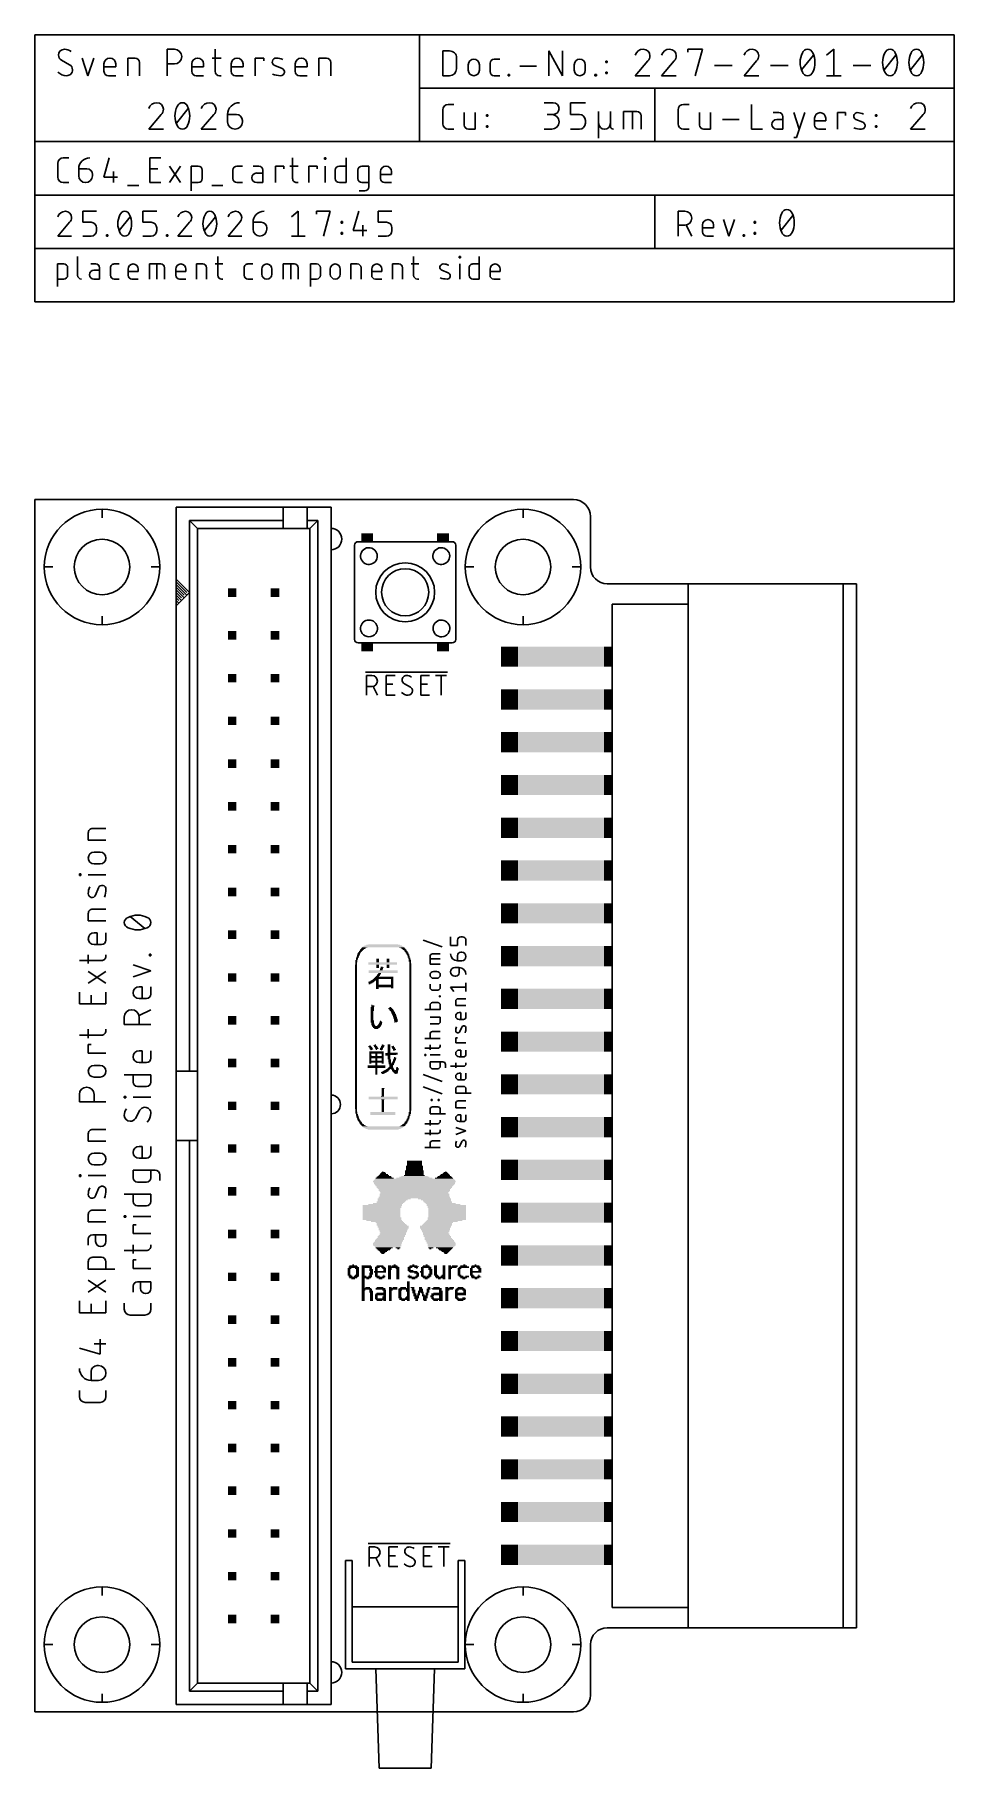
# Model space of a CAD drawing. Extents: x 0 to 55, y -3 to 100.
import ezdxf

# ---------------------------------------------------------------- set-up
doc = ezdxf.new("R2010")
doc.units = 0
for name, color, linetype in [('20', 30, 'CONTINUOUS'), ('21', 253, 'CONTINUOUS'), ('48', 190, 'CONTINUOUS'), ('51', 253, 'CONTINUOUS')]:
    doc.layers.add(name, color=color, linetype=linetype)

# ---------------------------------------------------------------- blocks, each defined once
blk = doc.blocks.new('RECT')
blk.add_solid([(-0.5, -0.5), (0.5, -0.5), (-0.5, 0.5), (0.5, 0.5)])

msp = doc.modelspace()

# ---------------------------------------------------------------- linework, layer by layer
at = {"layer": '20'}
for p, q in [((9, 72), (0, 72)), ((0, 72), (0, 0)), ((9, 72), (32, 72)), ((33, 71), (33, 68)), ((34, 67), (48, 67)), ((48, 5), (48, 67)), ((34, 5), (48, 5)), ((33, 1), (33, 4)), ((0, 0), (9, 0)), ((9, 0), (32, 0))]:
    msp.add_line(p, q, dxfattribs=at)
for centre in [(4, 68), (29, 68), (4, 4), (29, 4)]:
    msp.add_circle(centre, 1.651, dxfattribs=at)
for centre, start, end in [((32, 71), 0, 90), ((34, 68), 180, 270), ((34, 4), 90, 180), ((32, 1), 270, 0)]:
    msp.add_arc(centre, 1, start, end, dxfattribs=at)
at = {"layer": '21'}
for p, q in [((1.3589, 84.6502), (1.3589, 85.9964)), ((1.3589, 85.9964), (1.7328, 85.9964)), ((1.9572, 85.772), (1.9572, 85.3233)), ((2.5485, 86.4451), (2.5485, 85.3233)), ((3.632, 85.9964), (3.3329, 85.9964)), ((3.8564, 85.6224), (3.5199, 85.6224)), ((3.8564, 85.0989), (3.8564, 85.772)), ((4.5006, 85.3233), (4.5006, 85.772)), ((4.725, 85.9964), (5.0241, 85.9964)), ((5.5481, 85.3233), (5.5481, 85.6972)), ((6.1464, 85.5476), (5.5481, 85.5476)), ((6.1464, 85.6972), (6.1464, 85.5476)), ((6.813, 85.0989), (6.813, 85.9964)), ((6.813, 85.9964), (7.4861, 85.9964)), ((7.2617, 85.0989), (7.2617, 85.9964)), ((7.7105, 85.772), (7.7105, 85.0989)), ((8.3771, 85.3233), (8.3771, 85.6972)), ((8.9754, 85.5476), (8.3771, 85.5476)), ((8.9754, 85.6972), (8.9754, 85.5476)), ((9.609, 85.0989), (9.609, 85.9964)), ((9.609, 85.9964), (9.983, 85.9964)), ((10.2074, 85.772), (10.2074, 85.0989)), ((10.7198, 85.9964), (11.1685, 85.9964)), ((10.8694, 86.4451), (10.8694, 85.3233)), ((12.44, 85.3233), (12.44, 85.772)), ((12.6643, 85.9964), (12.9635, 85.9964)), ((13.4875, 85.3981), (13.4875, 85.6972)), ((14.0858, 85.6972), (14.0858, 85.3981)), ((14.7524, 85.0989), (14.7524, 85.9964)), ((14.7524, 85.9964), (15.4255, 85.9964)), ((15.2011, 85.0989), (15.2011, 85.9964)), ((15.6498, 85.772), (15.6498, 85.0989)), ((16.3706, 84.6502), (16.3706, 85.9964)), ((16.3706, 85.9964), (16.7446, 85.9964)), ((16.969, 85.772), (16.969, 85.3233)), ((17.5484, 85.3981), (17.5484, 85.6972)), ((18.1467, 85.6972), (18.1467, 85.3981)), ((18.7804, 85.0989), (18.7804, 85.9964)), ((18.7804, 85.9964), (19.1543, 85.9964)), ((19.3787, 85.772), (19.3787, 85.0989)), ((20.0123, 85.3233), (20.0123, 85.6972)), ((20.6106, 85.5476), (20.0123, 85.5476)), ((20.6106, 85.6972), (20.6106, 85.5476)), ((21.2443, 85.0989), (21.2443, 85.9964)), ((21.2443, 85.9964), (21.6182, 85.9964)), ((21.8426, 85.772), (21.8426, 85.0989)), ((22.355, 85.9964), (22.8038, 85.9964)), ((22.5046, 86.4451), (22.5046, 85.3233)), ((24.5594, 85.4728), (24.1854, 85.6224)), ((25.2019, 86.3703), (25.2019, 86.4451)), ((25.2019, 86.4451), (25.2767, 86.4451)), ((25.2767, 86.3703), (25.2019, 86.3703)), ((25.2393, 85.0989), (25.2393, 85.9964)), ((25.2767, 86.4451), (25.2767, 86.3703)), ((25.7985, 85.3233), (25.7985, 85.772)), ((26.0229, 85.9964), (26.3968, 85.9964)), ((26.3968, 86.4451), (26.3968, 85.0989)), ((27.0391, 85.3233), (27.0391, 85.6972)), ((27.6374, 85.5476), (27.0391, 85.5476)), ((27.6374, 85.6972), (27.6374, 85.5476)), ((1.7328, 85.0989), (1.3589, 85.0989)), ((3.5199, 85.0989), (3.8564, 85.0989)), ((5.0241, 85.0989), (4.725, 85.0989)), ((6.1464, 85.0989), (5.7725, 85.0989)), ((8.9754, 85.0989), (8.6014, 85.0989)), ((11.0937, 85.0989), (11.1685, 85.0989)), ((12.9635, 85.0989), (12.6643, 85.0989)), ((16.7446, 85.0989), (16.3706, 85.0989)), ((20.6106, 85.0989), (20.2367, 85.0989)), ((22.729, 85.0989), (22.8038, 85.0989)), ((26.3968, 85.0989), (26.0229, 85.0989)), ((27.6374, 85.0989), (27.2635, 85.0989)), ((4, 71.429), (4, 70.921)), ((8.3962, 67.2738), (8.3962, 71.56)), ((8.3962, 71.56), (14.7463, 71.56)), ((14.7463, 71.56), (16.175, 71.56)), ((14.7463, 70.7663), (14.7463, 71.56)), ((16.175, 71.56), (17.6038, 71.56)), ((16.175, 70.7663), (16.175, 71.56)), ((17.6038, 71.56), (17.6038, 0.44)), ((29, 71.429), (29, 70.921)), ((14.7463, 70.7663), (9.19, 70.7663)), ((9.19, 66.48), (9.19, 70.7663)), ((9.19, 70.7663), (9.6662, 70.29)), ((9.6662, 38.0638), (9.6662, 70.29)), ((9.6662, 70.29), (14.7463, 70.29)), ((14.7463, 70.29), (14.7463, 70.7663)), ((14.7463, 70.29), (16.175, 70.29)), ((16.175, 70.29), (16.175, 70.7663)), ((16.81, 70.7663), (16.175, 70.7663)), ((16.175, 70.29), (16.3338, 70.29)), ((16.81, 70.7663), (16.3338, 70.29)), ((16.3338, 70.29), (16.3338, 1.71)), ((16.81, 70.7663), (16.81, 1.2337)), ((19, 64.1), (19, 69.25)), ((20.55, 69.5), (23.45, 69.5)), ((25, 69.25), (25, 63.75)), ((1.079, 68), (0.571, 68)), ((7.429, 68), (6.921, 68)), ((26.079, 68), (25.571, 68)), ((32.429, 68), (31.921, 68)), ((8.3962, 67.115), (8.3962, 67.2738)), ((9.19, 66.48), (8.3962, 67.2738)), ((8.3962, 66.9563), (8.3962, 67.115)), ((9.0312, 66.48), (8.3962, 67.115)), ((8.3962, 66.7975), (8.3962, 66.9563)), ((8.3962, 66.9563), (9.0312, 66.3213)), ((38.8, 65.8), (38.8, 67)), ((38.8, 67), (48.8, 67)), ((48.8, 67), (48.8, 5)), ((8.8724, 66.3213), (8.3962, 66.7975)), ((8.3962, 66.7975), (8.3962, 66.6388)), ((8.3962, 66.48), (8.3962, 66.6388)), ((8.3962, 66.6388), (8.8725, 66.1625)), ((8.3962, 66.3213), (8.3962, 66.48)), ((8.3962, 66.48), (8.7137, 66.1625)), ((8.3962, 66.1625), (8.3962, 66.3213)), ((8.3962, 66.3213), (8.7137, 66.0038)), ((8.3962, 66.0038), (8.3962, 66.1625)), ((8.3962, 66.1625), (8.3963, 66.1625)), ((8.3962, 65.6863), (8.3962, 66.0038)), ((8.7137, 66.0038), (8.3962, 65.6863)), ((8.3962, 66.0038), (8.555, 65.845)), ((8.3963, 66.1625), (8.555, 66.0038)), ((9.0312, 66.3213), (8.7137, 66.0038)), ((8.8725, 66.3213), (8.8724, 66.3213)), ((9.1899, 66.48), (9.0312, 66.3213)), ((9.19, 66.48), (9.1899, 66.48)), ((9.19, 38.0638), (9.19, 66.48)), ((4, 65.079), (4, 64.571)), ((8.3962, 38.0638), (8.3962, 65.6863)), ((29, 65.079), (29, 64.571)), ((38.8, 65.8), (34.3, 65.8)), ((34.3, 65.8), (34.3, 6.2)), ((38.8, 6.2), (38.8, 65.8)), ((23.45, 63.5), (20.6, 63.5)), ((19.6509, 61.7549), (24.5091, 61.7549)), ((19.7017, 60.3833), (19.7017, 61.5517)), ((19.7017, 61.5517), (20.0263, 61.5517)), ((20.0263, 60.9026), (19.7017, 60.9026)), ((20.3508, 60.3833), (20.0912, 60.9026)), ((20.8777, 60.3833), (20.8777, 61.5517)), ((20.8777, 61.5517), (21.397, 61.5517)), ((20.8777, 61.0324), (21.2672, 61.0324)), ((22.3092, 60.8701), (21.9521, 61.0649)), ((22.9351, 60.3833), (22.9351, 61.5517)), ((22.9351, 61.5517), (23.4544, 61.5517)), ((22.9351, 61.0324), (23.3246, 61.0324)), ((23.8092, 61.5517), (24.4583, 61.5517)), ((24.1337, 60.3833), (24.1337, 61.5517)), ((21.397, 60.3833), (20.8777, 60.3833)), ((23.4544, 60.3833), (22.9351, 60.3833)), ((3.1815, 51.7703), (3.1815, 52.2077)), ((4.2314, 51.7703), (3.1815, 51.7703)), ((3.444, 52.4702), (4.2314, 52.4702)), ((3.5315, 51.0634), (3.8814, 51.0634)), ((2.6566, 49.6797), (2.6566, 49.7672)), ((2.6566, 49.7672), (2.7441, 49.7672)), ((2.7441, 49.6797), (2.6566, 49.6797)), ((2.7441, 49.7672), (2.7441, 49.6797)), ((4.2314, 49.7234), (3.1815, 49.7234)), ((3.8814, 50.3635), (3.5315, 50.3635)), ((3.794, 48.9522), (3.619, 48.5147)), ((3.1815, 46.9767), (3.1815, 47.4141)), ((3.444, 47.6766), (4.2314, 47.6766)), ((4.2314, 46.9767), (3.1815, 46.9767)), ((6.5484, 46.5338), (5.6736, 47.2337)), ((3.5315, 46.2698), (3.7065, 46.2698)), ((3.9689, 45.5699), (3.5315, 45.5699)), ((3.7065, 46.2698), (3.7065, 45.5699)), ((4.2314, 46.2698), (4.2314, 45.8324)), ((24.1881, 45.4309), (23.0705, 45.8373)), ((24.696, 45.5275), (24.696, 46.0355)), ((25.1025, 45.5275), (24.696, 45.5275)), ((25.1025, 45.8323), (25.1025, 45.5275)), ((25.4073, 46.0355), (25.3056, 46.0355)), ((25.6105, 45.5275), (25.6105, 45.8323)), ((2.6566, 44.62), (3.9689, 44.62)), ((3.1815, 44.445), (3.1815, 44.9699)), ((4.2314, 44.8824), (4.2314, 44.9699)), ((6.8984, 44.018), (5.8485, 44.368)), ((6.8109, 44.9122), (6.8109, 44.9997)), ((6.8109, 44.9997), (6.8984, 44.9997)), ((6.8984, 44.9122), (6.8109, 44.9122)), ((6.8984, 44.9997), (6.8984, 44.9122)), ((23.4769, 44.4149), (23.4769, 44.8721)), ((24.0865, 44.7197), (23.4769, 44.7197)), ((24.0865, 44.4149), (23.4769, 44.4149)), ((23.6293, 45.0245), (24.0865, 45.0245)), ((25.1025, 44.6131), (25.1025, 44.9179)), ((25.3565, 44.6131), (25.1025, 44.6131)), ((25.3056, 45.1211), (25.3565, 45.1211)), ((4.2314, 43.2773), (3.1815, 43.9772)), ((3.1815, 43.2773), (4.2314, 43.9772)), ((5.8485, 43.6681), (6.8984, 44.018)), ((23.6801, 43.9781), (23.8833, 43.9781)), ((23.8833, 43.5717), (23.6801, 43.5717)), ((24.9501, 44.2067), (25.2041, 44.2067)), ((25.0008, 43.6987), (24.9501, 43.6987)), ((25.2041, 44.2067), (25.2041, 43.9019)), ((25.6105, 42.7843), (25.6105, 43.2923)), ((2.6566, 42.0471), (2.6566, 42.747)), ((3.3565, 42.0471), (3.3565, 42.5721)), ((4.2314, 42.747), (4.2314, 42.0471)), ((6.1985, 43.0654), (6.3735, 43.0654)), ((6.6359, 42.3655), (6.1985, 42.3655)), ((6.3735, 43.0654), (6.3735, 42.3655)), ((6.8984, 43.0654), (6.8984, 42.6279)), ((23.4769, 43.0242), (23.4769, 43.2274)), ((23.9341, 42.8718), (23.6293, 42.8718)), ((24.0357, 42.4693), (24.0357, 42.5201)), ((24.0357, 42.5201), (24.0865, 42.5201)), ((24.0865, 42.4693), (24.0357, 42.4693)), ((24.0865, 43.2274), (24.0865, 43.0242)), ((24.0865, 42.5201), (24.0865, 42.4693)), ((24.8993, 42.7843), (24.696, 43.0383)), ((24.696, 43.0383), (25.6105, 43.0383)), ((25.1532, 42.3575), (25.6105, 42.3575)), ((4.2314, 42.0471), (2.6566, 42.0471)), ((5.3236, 40.8301), (5.3236, 41.2675)), ((6.8984, 41.705), (6.1985, 41.355)), ((6.1985, 41.2675), (6.1985, 40.8301)), ((23.1721, 41.7177), (24.0865, 41.7177)), ((23.4769, 41.9717), (23.4769, 41.7177)), ((24.0865, 41.2653), (23.4769, 41.2653)), ((23.9341, 42.1241), (23.6293, 42.1241)), ((24.0865, 41.7177), (24.0865, 41.9717)), ((24.0865, 41.0113), (24.0865, 41.2653)), ((25.0008, 41.9511), (25.0008, 42.2051)), ((25.6105, 41.9511), (25.0008, 41.9511)), ((25.2041, 41.5346), (25.3056, 41.5346)), ((25.3056, 41.5346), (25.3056, 41.1282)), ((25.6105, 41.5346), (25.6105, 41.2806)), ((2.6566, 40.1911), (3.9689, 40.1911)), ((3.1815, 40.0162), (3.1815, 40.5411)), ((4.2314, 40.4536), (4.2314, 40.5411)), ((6.8984, 40.8301), (5.3236, 40.8301)), ((23.4769, 40.8589), (23.9341, 40.8589)), ((23.4769, 40.0055), (23.4769, 40.2595)), ((23.6293, 40.4119), (24.0865, 40.4119)), ((25.4581, 41.1282), (25.2041, 41.1282)), ((25.3565, 40.6659), (25.2549, 40.4119)), ((3.1815, 39.1192), (3.1815, 39.6441)), ((3.1815, 39.6441), (3.3565, 39.6441)), ((6.1985, 39.2618), (6.3735, 39.2618)), ((6.3735, 39.2618), (6.3735, 38.5619)), ((6.8984, 39.2618), (6.8984, 38.8244)), ((24.0865, 40.0055), (23.1721, 40.0055)), ((23.1721, 39.4181), (23.9341, 39.4181)), ((23.4769, 39.3165), (23.4769, 39.6213)), ((24.0865, 39.5705), (24.0865, 39.6213)), ((25.0008, 39.7321), (25.0008, 40.0369)), ((25.0008, 40.0369), (25.1025, 40.0369)), ((25.6105, 39.7321), (25.0008, 39.7321)), ((25.2041, 39.3096), (25.3056, 39.3096)), ((25.3056, 39.3096), (25.3056, 38.9032)), ((25.6105, 39.3096), (25.6105, 39.0556)), ((4.2314, 39.1192), (3.1815, 39.1192)), ((3.5315, 38.4021), (3.8814, 38.4021)), ((6.6359, 38.5619), (6.1985, 38.5619)), ((23.1721, 38.9946), (23.1721, 39.0454)), ((23.1721, 39.0454), (23.2229, 39.0454)), ((23.2229, 38.9946), (23.1721, 38.9946)), ((23.2229, 39.0454), (23.2229, 38.9946)), ((24.0865, 39.02), (23.4769, 39.02)), ((23.4769, 38.3543), (23.4769, 38.6083)), ((23.4769, 38.6083), (24.2389, 38.6083)), ((23.9341, 38.2019), (23.6293, 38.2019)), ((24.0865, 38.6083), (24.0865, 38.3543)), ((24.3912, 38.4559), (24.3912, 38.2527)), ((24.696, 38.3462), (25.4581, 38.3462)), ((25.0008, 38.2446), (25.0008, 38.5494)), ((25.4581, 38.9032), (25.2041, 38.9032)), ((25.6105, 38.4986), (25.6105, 38.5494)), ((3.8814, 37.7022), (3.5315, 37.7022)), ((5.3236, 37.8462), (6.8984, 37.8462)), ((5.8485, 37.4087), (5.8485, 37.8462)), ((6.6359, 37.1463), (6.111, 37.1463)), ((6.8984, 37.8462), (6.8984, 37.4087)), ((8.3962, 33.9362), (8.3962, 38.0638)), ((9.19, 38.0638), (8.3962, 38.0638)), ((9.6662, 38.0638), (9.19, 38.0638)), ((9.6662, 33.9362), (9.6662, 38.0638)), ((24.1881, 37.4452), (23.0705, 37.8516)), ((24.1881, 36.7137), (23.0705, 37.1201)), ((25.1532, 37.1508), (25.4581, 37.1508)), ((25.2041, 37.938), (25.3056, 37.938)), ((25.4581, 37.5316), (25.2041, 37.5316)), ((25.3056, 37.938), (25.3056, 37.5316)), ((25.6105, 37.938), (25.6105, 37.684)), ((2.6566, 36.2333), (2.6566, 36.6707)), ((4.2314, 36.2333), (2.6566, 36.2333)), ((3.5315, 36.6707), (3.5315, 36.2333)), ((5.3236, 36.4713), (5.3236, 36.5588)), ((5.3236, 36.5588), (5.4111, 36.5588)), ((5.4111, 36.4713), (5.3236, 36.4713)), ((5.4111, 36.5588), (5.4111, 36.4713)), ((6.8984, 36.5151), (5.8485, 36.5151)), ((23.5531, 36.3124), (23.5531, 36.3632)), ((23.5531, 36.3632), (23.6039, 36.3632)), ((23.6039, 36.3124), (23.5531, 36.3124)), ((23.6039, 36.3632), (23.6039, 36.3124)), ((23.9595, 36.3124), (23.9595, 36.3632)), ((23.9595, 36.3632), (24.0103, 36.3632)), ((24.0103, 36.3124), (23.9595, 36.3124)), ((24.0103, 36.3632), (24.0103, 36.3124)), ((25.0008, 36.7444), (25.0008, 36.9984)), ((25.9153, 36.7444), (25.0008, 36.7444)), ((25.0008, 35.8856), (25.0008, 36.1396)), ((25.1532, 36.292), (25.6105, 36.292)), ((25.6105, 36.9984), (25.6105, 36.7444)), ((6.2422, 35.7354), (5.9798, 35.2543)), ((23.4769, 35.5303), (23.4769, 35.7843)), ((24.3912, 35.5303), (23.4769, 35.5303)), ((23.4769, 34.8359), (23.4769, 35.1407)), ((23.6293, 35.9367), (23.9341, 35.9367)), ((24.0865, 35.7843), (24.0865, 35.5303)), ((24.0865, 35.0899), (24.0865, 35.1407)), ((25.6105, 35.8856), (25.0008, 35.8856)), ((25.2041, 35.4691), (25.3056, 35.4691)), ((25.4581, 35.0627), (25.2041, 35.0627)), ((25.3056, 35.4691), (25.3056, 35.0627)), ((25.6105, 35.4691), (25.6105, 35.2151)), ((3.1815, 33.8986), (3.1815, 34.336)), ((3.444, 34.5985), (4.2314, 34.5985)), ((23.1721, 34.9375), (23.9341, 34.9375)), ((23.1721, 34.3584), (23.9341, 34.3584)), ((23.4769, 34.2568), (23.4769, 34.5616)), ((24.0865, 34.5108), (24.0865, 34.5616)), ((25.6105, 34.5039), (25.0008, 34.7071)), ((25.0008, 34.3007), (25.6105, 34.5039)), ((4.2314, 33.8986), (3.1815, 33.8986)), ((3.5315, 33.1917), (3.8814, 33.1917)), ((6.1985, 33.5825), (6.3735, 33.5825)), ((6.3735, 33.5825), (6.3735, 32.8826)), ((6.8984, 33.5825), (6.8984, 33.145)), ((8.3962, 0.44), (8.3962, 33.9362)), ((9.19, 33.9362), (8.3962, 33.9362)), ((9.6662, 33.9362), (9.19, 33.9362)), ((9.19, 33.9362), (9.19, 1.2337)), ((9.6662, 1.71), (9.6662, 33.9362)), ((24.0865, 33.5133), (23.1721, 33.5133)), ((23.4769, 33.5133), (23.4769, 33.7673)), ((23.6293, 33.9197), (24.0865, 33.9197)), ((25.3565, 33.8689), (25.2549, 33.6149)), ((3.8814, 32.4918), (3.5315, 32.4918)), ((5.8485, 31.7294), (5.8485, 32.1668)), ((5.8485, 32.1668), (7.1609, 32.1668)), ((6.6359, 32.8826), (6.1985, 32.8826)), ((6.8984, 32.1668), (6.8984, 31.7294)), ((2.6566, 31.808), (2.6566, 31.8955)), ((2.6566, 31.8955), (2.7441, 31.8955)), ((2.7441, 31.808), (2.6566, 31.808)), ((2.7441, 31.8955), (2.7441, 31.808)), ((4.2314, 31.8517), (3.1815, 31.8517)), ((3.794, 31.0805), (3.619, 30.643)), ((6.6359, 31.4669), (6.111, 31.4669)), ((7.4233, 31.9044), (7.4233, 31.5544)), ((5.3236, 30.76), (6.8984, 30.76)), ((5.8485, 30.3226), (5.8485, 30.76)), ((6.6359, 30.0601), (6.111, 30.0601)), ((6.8984, 30.76), (6.8984, 30.3226)), ((3.1815, 29.105), (3.1815, 29.5425)), ((4.2314, 29.105), (3.1815, 29.105)), ((3.444, 29.8049), (4.2314, 29.8049)), ((5.3236, 29.3852), (5.3236, 29.4727)), ((5.3236, 29.4727), (5.4111, 29.4727)), ((5.4111, 29.3852), (5.3236, 29.3852)), ((5.4111, 29.4727), (5.4111, 29.3852)), ((6.8984, 29.4289), (5.8485, 29.4289)), ((5.8485, 28.4118), (5.8485, 28.9367)), ((5.8485, 28.9367), (6.0235, 28.9367)), ((3.1815, 28.0747), (3.1815, 27.7248)), ((4.2314, 28.3372), (3.444, 28.3372)), ((3.619, 28.3372), (3.619, 27.9435)), ((4.2314, 27.9435), (4.2314, 28.3372)), ((6.8984, 28.4118), (5.8485, 28.4118)), ((3.444, 27.0001), (3.9689, 27.0001)), ((5.3236, 27.3996), (6.6359, 27.3996)), ((5.8485, 27.2246), (5.8485, 27.7495)), ((5.8485, 26.3277), (5.8485, 26.8526)), ((5.8485, 26.8526), (6.0235, 26.8526)), ((6.8984, 27.6621), (6.8984, 27.7495)), ((3.1815, 26.3002), (3.1815, 26.7376)), ((4.7563, 26.3002), (3.1815, 26.3002)), ((4.2314, 26.7376), (4.2314, 26.3002)), ((6.8984, 26.3277), (5.8485, 26.3277)), ((4.2314, 24.9367), (3.1815, 25.6366)), ((3.1815, 24.9367), (4.2314, 25.6366)), ((5.8485, 25.2872), (5.8485, 24.9372)), ((6.8984, 25.5496), (6.111, 25.5496)), ((6.286, 25.5496), (6.286, 25.1559)), ((6.8984, 25.1559), (6.8984, 25.5496)), ((2.6566, 23.7065), (2.6566, 24.4064)), ((4.2314, 23.7065), (2.6566, 23.7065)), ((3.3565, 23.7065), (3.3565, 24.2314)), ((4.2314, 24.4064), (4.2314, 23.7065)), ((5.3236, 23.9178), (5.3236, 24.2678)), ((6.8984, 24.2678), (6.8984, 23.9178)), ((6.5484, 23.5679), (5.6736, 23.5679)), ((3.5315, 21.8664), (4.2314, 21.8664)), ((3.8814, 21.254), (3.8814, 22.1289)), ((2.6566, 21.604), (3.8814, 21.254)), ((3.3565, 19.6909), (3.3565, 20.2158)), ((3.794, 19.6909), (3.3565, 19.6909)), ((3.7065, 20.5658), (3.794, 20.5658)), ((2.6566, 18.7335), (2.6566, 19.0834)), ((4.2314, 19.0834), (4.2314, 18.7335)), ((3.8814, 18.3835), (3.0066, 18.3835)), ((19.8097, 10.0024), (24.6678, 10.0024)), ((19.8605, 8.6308), (19.8605, 9.7992)), ((19.8605, 9.7992), (20.185, 9.7992)), ((21.0365, 8.6308), (21.0365, 9.7992)), ((21.0365, 9.7992), (21.5558, 9.7992)), ((21.0365, 9.2799), (21.4259, 9.2799)), ((22.4679, 9.1176), (22.1109, 9.3124)), ((23.0939, 8.6308), (23.0939, 9.7992)), ((23.0939, 9.7992), (23.6132, 9.7992)), ((23.0939, 9.2799), (23.4833, 9.2799)), ((23.9679, 9.7992), (24.617, 9.7992)), ((24.2925, 8.6308), (24.2925, 9.7992)), ((18.85, 9), (18.45, 9)), ((18.45, 9), (18.45, 8.6)), ((18.85, 8.55), (18.85, 9)), ((20.185, 9.1501), (19.8605, 9.1501)), ((20.5096, 8.6308), (20.2499, 9.1501)), ((21.5558, 8.6308), (21.0365, 8.6308)), ((23.6132, 8.6308), (23.0939, 8.6308)), ((25.55, 9), (25.15, 9)), ((25.15, 9), (25.15, 8.55)), ((25.55, 8.6), (25.55, 9)), ((4, 7.429), (4, 6.921)), ((29, 7.429), (29, 6.921)), ((18.45, 6.4), (18.45, 2.55)), ((18.85, 6.25), (18.85, 6.45)), ((18.85, 2.95), (18.85, 6.25)), ((18.85, 6.25), (25.15, 6.25)), ((25.15, 6.45), (25.15, 6.25)), ((25.15, 6.25), (25.15, 2.95)), ((25.55, 2.55), (25.55, 6.4)), ((34.3, 6.2), (38.8, 6.2)), ((38.8, 5), (38.8, 6.2)), ((48.8, 5), (38.8, 5)), ((1.079, 4), (0.571, 4)), ((7.429, 4), (6.921, 4)), ((26.079, 4), (25.571, 4)), ((32.429, 4), (31.921, 4)), ((18.45, 2.55), (20.25, 2.55)), ((25.15, 2.95), (18.85, 2.95)), ((20.25, 2.55), (23.75, 2.55)), ((20.45, -3.35), (20.25, 2.55)), ((23.55, -3.35), (23.75, 2.55)), ((23.75, 2.55), (25.55, 2.55)), ((4, 1.079), (4, 0.571)), ((9.6662, 1.71), (9.19, 1.2337)), ((14.7463, 1.2337), (9.19, 1.2337)), ((14.7463, 1.71), (9.6662, 1.71)), ((16.175, 1.71), (14.7463, 1.71)), ((14.7463, 1.71), (14.7463, 1.2337)), ((14.7463, 1.2337), (14.7463, 0.44)), ((16.3338, 1.71), (16.175, 1.71)), ((16.175, 1.71), (16.175, 1.2337)), ((16.175, 1.2337), (16.175, 0.44)), ((16.175, 1.2337), (16.81, 1.2337)), ((16.3338, 1.71), (16.81, 1.2337)), ((29, 1.079), (29, 0.571)), ((14.7463, 0.44), (8.3962, 0.44)), ((16.175, 0.44), (14.7463, 0.44)), ((17.6038, 0.44), (16.175, 0.44)), ((20.45, -3.35), (23.55, -3.35))]:
    msp.add_line(p, q, dxfattribs=at)
for centre, radius in [((4, 68), 3.429), ((29, 68), 3.429), ((22, 66.5), 1.75), ((22, 66.5), 1.4), ((4, 4), 3.429), ((29, 4), 3.429)]:
    msp.add_circle(centre, radius, dxfattribs=at)
for centre, radius, start, end in [((1.7328, 85.772), 0.2244, 0, 90), ((3.5199, 85.3607), 0.2618, 90, 270), ((3.632, 85.772), 0.2244, 0, 90), ((4.725, 85.772), 0.2244, 89.9992, 180), ((5.8473, 85.6972), 0.2992, 0, 180), ((7.4861, 85.772), 0.2244, 0, 90), ((8.6762, 85.6972), 0.2992, 0, 180), ((9.983, 85.772), 0.2244, 0, 90), ((12.6643, 85.772), 0.2244, 89.9992, 180), ((13.7866, 85.6972), 0.2992, 0, 180), ((15.4255, 85.772), 0.2244, 0, 90), ((16.7446, 85.772), 0.2244, 0, 90), ((17.8475, 85.6972), 0.2992, 0, 180), ((19.1543, 85.772), 0.2244, 0, 90), ((20.3115, 85.6972), 0.2992, 0, 180), ((21.6182, 85.772), 0.2244, 0, 90), ((24.2574, 85.8025), 0.1939, 89.181, 248.1986), ((24.2481, 85.1471), 0.8493, 65.7609, 89.181), ((24.4874, 85.2928), 0.1939, 269.181, 68.1986), ((26.0229, 85.772), 0.2244, 89.9992, 180), ((27.3382, 85.6972), 0.2992, 0, 180), ((1.7328, 85.3233), 0.2244, 270.0008, 0), ((2.7729, 85.3233), 0.2244, 180, 270), ((4.725, 85.3233), 0.2244, 180, 270), ((5.7725, 85.3233), 0.2244, 180, 270), ((8.6014, 85.3233), 0.2244, 180, 270), ((11.0937, 85.3233), 0.2244, 180, 270), ((12.6643, 85.3233), 0.2244, 180, 270), ((13.7866, 85.3981), 0.2992, 180, 0), ((16.7446, 85.3233), 0.2244, 270.0008, 0), ((17.8475, 85.3981), 0.2992, 180, 0), ((20.2367, 85.3233), 0.2244, 180, 270), ((22.729, 85.3233), 0.2244, 180, 270), ((24.5027, 86.3672), 1.2684, 250.2096, 269.181), ((26.0229, 85.3233), 0.2244, 180, 270), ((27.2635, 85.3233), 0.2244, 180, 270), ((17.6038, 69.655), 0.635, 270, 90), ((19.8467, 68.6498), 0.4975, 142.8791, 44.749), ((24.1467, 68.6498), 0.4975, 142.8791, 44.749), ((19.85, 64.35), 0.5, 323.1301, 216.8699), ((24.1533, 64.3502), 0.4975, 322.8791, 224.749), ((20.0263, 61.2271), 0.3246, 270, 90), ((22.086, 61.2921), 0.2637, 179.9998, 239.4902), ((22.082, 61.2921), 0.2596, 89.9993, 180), ((22.082, 61.0649), 0.4868, 53.1301, 89.9993), ((22.1753, 60.6429), 0.2637, 0.0001, 59.4899), ((22.1793, 60.9318), 0.5485, 224.761, 269.9999), ((22.1793, 60.6429), 0.2596, 270, 0), ((3.444, 52.2077), 0.2625, 89.9993, 180), ((3.5315, 50.7134), 0.35, 90, 270), ((3.8814, 50.7134), 0.35, 270, 90), ((4.175, 48.588), 0.9936, 155.7612, 179.1807), ((3.4084, 48.599), 0.2268, 179.1807, 338.199), ((4.0046, 48.8679), 0.2268, 359.1807, 158.199), ((2.7477, 48.8859), 1.4839, 340.2099, 359.1807), ((3.444, 47.4141), 0.2625, 89.9993, 180), ((5.6473, 46.8838), 0.3237, 108.9235, 180.0002), ((5.6473, 46.8838), 0.3237, 180, 251.0758), ((6.111, 46.0235), 1.2977, 90, 115.9895), ((6.111, 47.7441), 1.2978, 244.0111, 270), ((6.111, 46.0235), 1.2977, 64.0105, 90.0001), ((6.111, 47.7441), 1.2978, 269.9999, 295.9889), ((6.5747, 46.8838), 0.3237, 360, 71.0756), ((6.5747, 46.8838), 0.3237, 288.9251, 359.9999), ((3.5315, 45.9198), 0.35, 90, 270), ((3.9689, 45.8324), 0.2625, 270.0007, 0), ((25.3056, 45.8323), 0.2032, 90, 180), ((25.4073, 45.8323), 0.2032, 0, 90), ((3.9689, 44.8824), 0.2625, 270, 0.0007), ((23.6293, 44.8721), 0.1524, 90, 180), ((25.1025, 45.0194), 0.4064, 180, 270), ((25.3056, 44.9179), 0.2032, 90, 180), ((25.3565, 44.867), 0.254, 270, 90), ((23.6801, 43.7749), 0.2032, 90, 270), ((23.8833, 43.7749), 0.2032, 270, 90), ((24.9501, 43.9527), 0.254, 90, 270), ((25.0008, 43.9019), 0.2032, 270, 0), ((25.2041, 43.8003), 0.4064, 0, 90), ((6.1985, 42.7154), 0.35, 90, 270), ((6.6359, 42.6279), 0.2625, 270.0007, 0), ((23.6293, 43.0242), 0.1524, 180, 270), ((23.9341, 43.0242), 0.1524, 270, 0), ((25.1532, 42.2051), 0.1524, 90, 180), ((5.761, 41.2675), 0.4374, 0, 180), ((23.6293, 41.9717), 0.1524, 90, 180), ((23.9341, 41.9717), 0.1524, 0, 90), ((25.2041, 41.3314), 0.2032, 90, 270), ((25.4581, 41.2806), 0.1524, 270, 0), ((3.9689, 40.4536), 0.2625, 270, 0.0007), ((23.6293, 40.2595), 0.1524, 90, 180), ((23.9341, 41.0113), 0.1524, 270, 0), ((25.5777, 40.4545), 0.5769, 155.7608, 179.1816), ((25.1326, 40.4608), 0.1317, 179.1816, 338.1985), ((25.4787, 40.617), 0.1317, 359.1816, 158.1985), ((24.749, 40.6274), 0.8615, 340.2087, 359.1816), ((6.1985, 38.9118), 0.35, 90, 270), ((23.9341, 39.5705), 0.1524, 270, 0), ((25.2041, 39.1063), 0.2032, 90, 270), ((3.5315, 38.0521), 0.35, 90, 270), ((3.8814, 38.0521), 0.35, 270, 90), ((6.6359, 38.8244), 0.2625, 270.0007, 0), ((23.6293, 38.3543), 0.1524, 180, 270), ((23.9341, 38.3543), 0.1524, 270, 0), ((24.2389, 38.4559), 0.1524, 0, 90), ((25.4581, 39.0556), 0.1524, 270, 0), ((25.4581, 38.4986), 0.1524, 270, 0), ((3.094, 36.6707), 0.4374, 0, 180), ((6.111, 37.4087), 0.2625, 180, 270), ((6.6359, 37.4087), 0.2625, 270.0007, 0), ((25.1532, 36.9984), 0.1524, 90, 180), ((25.2041, 37.7348), 0.2032, 90, 270), ((25.4581, 37.684), 0.1524, 270, 0), ((25.4581, 36.9984), 0.1524, 0, 90), ((17.6038, 36.0794), 0.5556, 270, 90), ((25.1532, 36.1396), 0.1524, 90, 180), ((5.9798, 35.4292), 0.6562, 143.1298, 180), ((5.6736, 35.4292), 0.35, 180, 270), ((5.6736, 35.4347), 0.3554, 270, 329.4897), ((6.5484, 35.555), 0.3554, 90.0002, 149.4895), ((6.5484, 35.5605), 0.35, 359.9995, 90), ((6.1591, 35.5605), 0.7393, 314.7607, 359.9995), ((23.6293, 35.7843), 0.1524, 90, 180), ((23.9341, 35.7843), 0.1524, 0, 90), ((23.9341, 35.0899), 0.1524, 270, 0), ((25.2041, 35.2659), 0.2032, 90, 270), ((25.4581, 35.2151), 0.1524, 270, 0), ((3.444, 34.336), 0.2625, 89.9993, 180), ((23.9341, 34.5108), 0.1524, 270, 0), ((3.5315, 32.8417), 0.35, 90, 270), ((3.8814, 32.8417), 0.35, 270, 90), ((6.1985, 33.2325), 0.35, 90, 270), ((6.6359, 33.145), 0.2625, 270.0007, 0), ((23.6293, 33.7673), 0.1524, 90, 180), ((25.5777, 33.6575), 0.5769, 155.7608, 179.1816), ((25.1326, 33.6638), 0.1317, 179.1816, 338.1985), ((25.4787, 33.82), 0.1317, 359.1816, 158.1985), ((24.749, 33.8304), 0.8615, 340.2087, 359.1816), ((7.1609, 31.9044), 0.2625, 0, 90), ((4.175, 30.7163), 0.9936, 155.7612, 179.1807), ((4.0046, 30.9962), 0.2268, 359.1807, 158.199), ((2.7477, 31.0142), 1.4839, 340.2099, 359.1807), ((6.111, 31.7294), 0.2625, 180, 270), ((6.6359, 31.7294), 0.2625, 270.0007, 0), ((3.4084, 30.7273), 0.2268, 179.1807, 338.199), ((6.111, 30.3226), 0.2625, 180, 270), ((6.6359, 30.3226), 0.2625, 270.0007, 0), ((3.444, 29.5425), 0.2625, 89.9993, 180), ((3.444, 28.0747), 0.2625, 90, 179.9993), ((3.9252, 27.9435), 0.3062, 180, 0), ((3.444, 26.7376), 0.2625, 89.9993, 180), ((3.9689, 26.7376), 0.2625, 0, 90), ((6.6359, 27.6621), 0.2625, 270, 0.0007), ((6.111, 25.2872), 0.2625, 90, 179.9993), ((6.5922, 25.1559), 0.3062, 180, 0), ((5.6736, 23.9179), 0.35, 180.0005, 270), ((6.5484, 23.9178), 0.35, 270.0005, 360), ((3.3565, 20.3908), 0.6999, 180.0003, 270), ((3.7065, 20.2158), 0.35, 90, 180), ((3.794, 20.1283), 0.4374, 270, 90), ((3.0066, 18.7335), 0.35, 180.0005, 270), ((3.8814, 18.7335), 0.35, 270.0005, 360), ((20.185, 9.4746), 0.3246, 270, 90), ((22.2407, 9.5396), 0.2596, 89.9993, 180), ((22.2448, 9.5396), 0.2637, 179.9998, 239.4902), ((22.2407, 9.3124), 0.4868, 53.1301, 89.9993), ((22.3381, 9.1793), 0.5485, 224.761, 269.9999), ((22.3381, 8.8904), 0.2596, 270, 0), ((22.334, 8.8904), 0.2637, 0.0001, 59.4899), ((17.6038, 2.345), 0.635, 270, 90)]:
    msp.add_arc(centre, radius, start, end, dxfattribs=at)
at = {"layer": '48'}
for p, q in [((22.86, 99.615), (0, 99.615)), ((0, 99.615), (0, 93.265)), ((54.61, 99.615), (22.86, 99.615)), ((22.86, 99.615), (22.86, 96.44)), ((54.61, 96.44), (54.61, 99.615)), ((2.0715, 97.8328), (1.5903, 98.0952)), ((2.8138, 98.2265), (3.1637, 97.1766)), ((3.1637, 97.1766), (3.5137, 98.2265)), ((4.1164, 97.4391), (4.1164, 97.8765)), ((4.8163, 97.8765), (4.8163, 97.7015)), ((5.5232, 97.1766), (5.5232, 98.2265)), ((5.5232, 98.2265), (5.9606, 98.2265)), ((6.2231, 97.964), (6.2231, 97.1766)), ((7.8579, 97.1766), (7.8579, 98.7514)), ((7.8579, 98.7514), (8.2953, 98.7514)), ((8.2953, 97.8765), (7.8579, 97.8765)), ((9.3268, 97.4391), (9.3268, 97.8765)), ((10.0267, 97.8765), (10.0267, 97.7015)), ((10.5466, 98.2265), (11.0715, 98.2265)), ((10.7216, 98.7514), (10.7216, 97.4391)), ((11.6715, 97.4391), (11.6715, 97.8765)), ((12.3714, 97.8765), (12.3714, 97.7015)), ((13.0885, 97.1766), (13.0885, 98.2265)), ((13.0885, 98.2265), (13.6134, 98.2265)), ((13.6134, 98.2265), (13.6134, 98.0515)), ((15.4751, 97.4391), (15.4751, 97.8765)), ((16.175, 97.8765), (16.175, 97.7015)), ((16.8819, 97.1766), (16.8819, 98.2265)), ((16.8819, 98.2265), (17.3193, 98.2265)), ((17.5818, 97.964), (17.5818, 97.1766)), ((24.2316, 97.1766), (24.2316, 98.6498)), ((24.2316, 98.6498), (24.6408, 98.6498)), ((25.05, 98.2406), (25.05, 97.5858)), ((25.7505, 97.504), (25.7505, 97.8314)), ((26.4052, 97.8314), (26.4052, 97.504)), ((27.041, 97.4221), (27.041, 97.9132)), ((27.2865, 98.1587), (27.6139, 98.1587)), ((30.5248, 97.1766), (30.5248, 98.6498)), ((30.5248, 98.6498), (31.3432, 97.1766)), ((31.3432, 97.1766), (31.3432, 98.6498)), ((32.0436, 97.504), (32.0436, 97.8314)), ((32.6984, 97.8314), (32.6984, 97.504)), ((33.9158, 97.9541), (33.9158, 98.036)), ((33.9158, 98.036), (33.9976, 98.036)), ((33.9976, 97.9541), (33.9158, 97.9541)), ((33.9976, 98.036), (33.9976, 97.9541)), ((36.4053, 98.0515), (35.6616, 97.1766)), ((37.9684, 98.0515), (37.2247, 97.1766)), ((38.7878, 98.5764), (38.7878, 98.7514)), ((38.7878, 98.7514), (39.6627, 98.7514)), ((39.6627, 98.7514), (39.2253, 97.1766)), ((42.8662, 98.0515), (42.1225, 97.1766)), ((45.5447, 97.5266), (46.2446, 98.4014)), ((47.0203, 98.4014), (47.4578, 98.7514)), ((47.4578, 98.7514), (47.4578, 97.1766)), ((50.4425, 97.5266), (51.1424, 98.4014)), ((52.0056, 97.5266), (52.7055, 98.4014)), ((4.8163, 97.7015), (4.1164, 97.7015)), ((4.8163, 97.1766), (4.3789, 97.1766)), ((10.0267, 97.7015), (9.3268, 97.7015)), ((10.0267, 97.1766), (9.5893, 97.1766)), ((10.984, 97.1766), (11.0715, 97.1766)), ((12.3714, 97.7015), (11.6715, 97.7015)), ((12.3714, 97.1766), (11.934, 97.1766)), ((14.6891, 97.614), (14.2516, 97.789)), ((16.175, 97.7015), (15.4751, 97.7015)), ((16.175, 97.1766), (15.7375, 97.1766)), ((24.6408, 97.1766), (24.2316, 97.1766)), ((27.6139, 97.1766), (27.2865, 97.1766)), ((28.1181, 97.1766), (28.1181, 97.2584)), ((28.1181, 97.2584), (28.2, 97.2584)), ((28.2, 97.1766), (28.1181, 97.1766)), ((28.2, 97.2584), (28.2, 97.1766)), ((28.8077, 97.7495), (29.7898, 97.7495)), ((33.2716, 97.1766), (33.2716, 97.2584)), ((33.2716, 97.2584), (33.3534, 97.2584)), ((33.3534, 97.1766), (33.2716, 97.1766)), ((33.3534, 97.2584), (33.3534, 97.1766)), ((33.9158, 97.2994), (33.9158, 97.3812)), ((33.9158, 97.3812), (33.9976, 97.3812)), ((33.9976, 97.2994), (33.9158, 97.2994)), ((33.9976, 97.3812), (33.9976, 97.2994)), ((35.6616, 97.1766), (36.5365, 97.1766)), ((37.2247, 97.1766), (38.0996, 97.1766)), ((40.3677, 97.789), (41.4176, 97.789)), ((42.1225, 97.1766), (42.9974, 97.1766)), ((43.7024, 97.789), (44.7522, 97.789)), ((47.0203, 97.1766), (47.8952, 97.1766)), ((48.6001, 97.789), (49.65, 97.789)), ((22.86, 96.44), (22.86, 93.265)), ((22.86, 96.44), (36.83, 96.44)), ((36.83, 96.44), (54.61, 96.44)), ((36.83, 96.44), (36.83, 93.265)), ((54.61, 93.265), (54.61, 96.44)), ((7.5128, 94.8765), (6.7691, 94.0016)), ((8.4197, 94.3516), (9.1196, 95.2264)), ((10.639, 94.8765), (9.8954, 94.0016)), ((11.4585, 94.8765), (11.9834, 94.8765)), ((11.4585, 94.439), (11.4585, 94.8765)), ((24.2316, 94.329), (24.2316, 95.1474)), ((24.559, 95.4748), (24.8864, 95.4748)), ((25.5077, 94.9837), (25.5077, 94.2471)), ((26.1624, 94.0016), (26.1624, 94.9837)), ((26.8347, 94.7791), (26.8347, 94.861)), ((26.8347, 94.861), (26.9166, 94.861)), ((26.9166, 94.7791), (26.8347, 94.7791)), ((26.9166, 94.861), (26.9166, 94.7791)), ((30.2641, 95.5764), (30.789, 95.5764)), ((30.789, 94.8765), (30.4391, 94.8765)), ((31.8272, 94.8765), (31.8272, 95.5764)), ((31.8272, 95.5764), (32.7021, 95.5764)), ((32.3522, 94.8765), (31.8272, 94.8765)), ((33.4873, 93.4767), (33.4873, 95.0515)), ((34.1872, 95.0515), (34.1872, 94.3516)), ((34.9702, 94.0016), (34.9702, 95.0515)), ((34.9702, 95.0515), (35.7576, 95.0515)), ((35.4951, 94.0016), (35.4951, 95.0515)), ((36.0201, 94.789), (36.0201, 94.0016)), ((38.2016, 94.329), (38.2016, 95.1474)), ((38.529, 95.4748), (38.8564, 95.4748)), ((39.4777, 94.9837), (39.4777, 94.2471)), ((40.1324, 94.0016), (40.1324, 94.9837)), ((42.5708, 95.4748), (42.5708, 94.0016)), ((44.1889, 94.9837), (43.8615, 94.9837)), ((44.4344, 94.0016), (44.4344, 94.7382)), ((45.0771, 94.9837), (45.4045, 94.0016)), ((45.2408, 93.5105), (45.7319, 94.9837)), ((47.6643, 94.0016), (47.6643, 94.9837)), ((47.6643, 94.9837), (48.1553, 94.9837)), ((48.1553, 94.9837), (48.1553, 94.82)), ((49.9224, 94.7791), (49.9224, 94.861)), ((49.9224, 94.861), (50.0043, 94.861)), ((50.0043, 94.7791), (49.9224, 94.7791)), ((50.0043, 94.861), (50.0043, 94.7791)), ((52.7565, 94.8765), (52.0129, 94.0016)), ((6.7691, 94.0016), (7.644, 94.0016)), ((9.8954, 94.0016), (10.7702, 94.0016)), ((12.3334, 94.5265), (12.3334, 94.439)), ((24.8864, 94.0016), (24.559, 94.0016)), ((25.7532, 94.0016), (26.1624, 94.0016)), ((26.8347, 94.1244), (26.8347, 94.2062)), ((26.8347, 94.2062), (26.9166, 94.2062)), ((26.9166, 94.1244), (26.8347, 94.1244)), ((26.9166, 94.2062), (26.9166, 94.1244)), ((30.2641, 94.0016), (30.7015, 94.0016)), ((31.8272, 94.0016), (32.3522, 94.0016)), ((32.7021, 94.3516), (32.7021, 94.5265)), ((34.1872, 94.3516), (34.1872, 94.1766)), ((38.8564, 94.0016), (38.529, 94.0016)), ((39.7232, 94.0016), (40.1324, 94.0016)), ((40.8501, 94.5745), (41.8322, 94.5745)), ((42.5708, 94.0016), (43.2256, 94.0016)), ((44.4344, 94.5745), (44.0661, 94.5745)), ((44.0661, 94.0016), (44.4344, 94.0016)), ((46.3159, 94.2471), (46.3159, 94.6564)), ((46.9707, 94.4927), (46.3159, 94.4927)), ((46.9707, 94.0016), (46.5615, 94.0016)), ((46.9707, 94.6564), (46.9707, 94.4927)), ((49.1769, 94.4108), (48.7677, 94.5745)), ((49.9224, 94.1244), (49.9224, 94.2062)), ((49.9224, 94.2062), (50.0043, 94.2062)), ((50.0043, 94.1244), (49.9224, 94.1244)), ((50.0043, 94.2062), (50.0043, 94.1244)), ((52.0129, 94.0016), (52.8877, 94.0016)), ((0, 93.265), (0, 90.09)), ((0, 93.265), (22.86, 93.265)), ((22.86, 93.265), (36.83, 93.265)), ((36.83, 93.265), (54.61, 93.265)), ((45.0771, 93.5105), (45.2408, 93.5105)), ((54.61, 90.09), (54.61, 93.265)), ((1.3716, 91.154), (1.3716, 91.9724)), ((1.699, 92.2998), (2.0264, 92.2998)), ((2.6154, 91.645), (3.1064, 91.645)), ((2.6154, 91.2358), (2.6154, 91.645)), ((4.4293, 92.2998), (4.102, 91.154)), ((6.831, 90.8266), (6.831, 92.2998)), ((6.831, 92.2998), (7.4857, 92.2998)), ((6.831, 91.645), (7.322, 91.645)), ((7.9994, 90.8266), (8.6541, 91.8087)), ((7.9994, 91.8087), (8.6541, 90.8266)), ((9.2968, 90.3355), (9.2968, 91.8087)), ((9.2968, 91.8087), (9.706, 91.8087)), ((12.013, 91.8087), (12.3404, 91.8087)), ((13.3052, 91.8087), (12.9779, 91.8087)), ((14.3029, 90.8266), (14.3029, 91.8087)), ((14.3029, 91.8087), (14.794, 91.8087)), ((14.794, 91.8087), (14.794, 91.645)), ((15.1529, 91.8087), (15.644, 91.8087)), ((15.3166, 92.2998), (15.3166, 91.0721)), ((16.285, 90.8266), (16.285, 91.8087)), ((16.285, 91.8087), (16.7761, 91.8087)), ((16.7761, 91.8087), (16.7761, 91.645)), ((17.2053, 92.218), (17.2053, 92.2998)), ((17.2053, 92.2998), (17.2871, 92.2998)), ((17.2871, 92.218), (17.2053, 92.218)), ((17.2462, 90.8266), (17.2462, 91.8087)), ((17.2871, 92.2998), (17.2871, 92.218)), ((18.0968, 91.8087), (18.506, 91.8087)), ((18.506, 92.2998), (18.506, 90.8266)), ((19.4347, 91.8087), (19.8439, 91.8087)), ((19.8439, 91.8087), (19.8439, 90.5811)), ((2.0264, 90.8266), (1.699, 90.8266)), ((3.4338, 91.3177), (3.4338, 91.2358)), ((4.102, 91.154), (4.9204, 91.154)), ((4.6749, 91.4814), (4.6749, 90.8266)), ((5.5217, 90.6629), (6.1765, 90.6629)), ((7.4857, 90.8266), (6.831, 90.8266)), ((9.706, 90.8266), (9.2968, 90.8266)), ((9.9515, 91.5632), (9.9515, 91.0721)), ((10.5265, 90.6629), (11.1813, 90.6629)), ((11.7675, 91.0721), (11.7675, 91.5632)), ((12.3404, 90.8266), (12.013, 90.8266)), ((13.5508, 91.3995), (13.1825, 91.3995)), ((13.1825, 90.8266), (13.5508, 90.8266)), ((13.5508, 90.8266), (13.5508, 91.5632)), ((15.5621, 90.8266), (15.644, 90.8266)), ((17.8513, 91.0721), (17.8513, 91.5632)), ((18.506, 90.8266), (18.0968, 90.8266)), ((19.1892, 91.0721), (19.1892, 91.5632)), ((19.8439, 90.8266), (19.4347, 90.8266)), ((20.5362, 91.0721), (20.5362, 91.4814)), ((21.1909, 91.3177), (20.5362, 91.3177)), ((21.1909, 90.8266), (20.7817, 90.8266)), ((21.1909, 91.4814), (21.1909, 91.3177)), ((0, 90.09), (0, 86.915)), ((0, 90.09), (36.83, 90.09)), ((19.5984, 90.3355), (19.271, 90.3355)), ((36.83, 90.09), (54.61, 90.09)), ((36.83, 90.09), (36.83, 86.915)), ((54.61, 86.915), (54.61, 90.09)), ((2.8582, 88.47), (2.8582, 89.1248)), ((2.8582, 89.1248), (3.6766, 89.1248)), ((5.0212, 87.979), (5.676, 88.7974)), ((6.426, 88.47), (6.426, 89.1248)), ((6.426, 89.1248), (7.2444, 89.1248)), ((10.0756, 87.979), (10.7303, 88.7974)), ((15.2463, 88.7974), (15.6555, 89.1248)), ((15.6555, 89.1248), (15.6555, 87.6516)), ((16.7329, 88.9611), (16.7329, 89.1248)), ((16.7329, 89.1248), (17.5513, 89.1248)), ((17.5513, 89.1248), (17.1421, 87.6516)), ((19.2405, 89.1248), (18.9132, 87.979)), ((20.3997, 88.47), (20.3997, 89.1248)), ((20.3997, 89.1248), (21.2182, 89.1248)), ((38.2016, 87.6516), (38.2016, 89.1248)), ((38.2016, 89.1248), (38.6108, 89.1248)), ((40.8984, 88.6337), (41.2258, 87.6516)), ((41.2258, 87.6516), (41.5532, 88.6337)), ((44.3216, 88.0016), (45.0215, 88.8764)), ((2.0673, 88.47), (1.3716, 87.6516)), ((1.3716, 87.6516), (2.19, 87.6516)), ((3.3492, 88.47), (2.8582, 88.47)), ((2.8582, 87.6516), (3.3492, 87.6516)), ((3.6766, 87.979), (3.6766, 88.1427)), ((4.2671, 87.6516), (4.2671, 87.7334)), ((4.2671, 87.7334), (4.3489, 87.7334)), ((4.3489, 87.6516), (4.2671, 87.6516)), ((4.3489, 87.7334), (4.3489, 87.6516)), ((6.917, 88.47), (6.426, 88.47)), ((6.426, 87.6516), (6.917, 87.6516)), ((7.2444, 87.979), (7.2444, 88.1427)), ((7.8349, 87.6516), (7.8349, 87.7334)), ((7.8349, 87.7334), (7.9167, 87.7334)), ((7.9167, 87.6516), (7.8349, 87.6516)), ((7.9167, 87.7334), (7.9167, 87.6516)), ((9.2028, 88.47), (8.5072, 87.6516)), ((8.5072, 87.6516), (9.3256, 87.6516)), ((12.176, 88.47), (11.4803, 87.6516)), ((11.4803, 87.6516), (12.2987, 87.6516)), ((12.9669, 88.47), (13.4579, 88.47)), ((12.9669, 88.0608), (12.9669, 88.47)), ((13.7853, 88.1427), (13.7853, 88.0608)), ((15.2463, 87.6516), (16.0647, 87.6516)), ((18.1913, 88.4291), (18.1913, 88.511)), ((18.1913, 88.511), (18.2732, 88.511)), ((18.2732, 88.4291), (18.1913, 88.4291)), ((18.1913, 87.7744), (18.1913, 87.8562)), ((18.1913, 87.8562), (18.2732, 87.8562)), ((18.2732, 87.7744), (18.1913, 87.7744)), ((18.2732, 88.511), (18.2732, 88.4291)), ((18.2732, 87.8562), (18.2732, 87.7744)), ((18.9132, 87.979), (19.7316, 87.979)), ((19.4861, 88.3064), (19.4861, 87.6516)), ((20.8908, 88.47), (20.3997, 88.47)), ((20.3997, 87.6516), (20.8908, 87.6516)), ((21.2182, 87.979), (21.2182, 88.1427)), ((38.6108, 88.3064), (38.2016, 88.3064)), ((39.02, 87.6516), (38.6927, 88.3064)), ((39.6596, 87.8971), (39.6596, 88.3064)), ((40.3143, 88.1427), (39.6596, 88.1427)), ((40.3143, 87.6516), (39.9051, 87.6516)), ((40.3143, 88.3064), (40.3143, 88.1427)), ((42.0768, 87.6516), (42.0768, 87.7334)), ((42.0768, 87.7334), (42.1586, 87.7334)), ((42.1586, 87.6516), (42.0768, 87.6516)), ((42.1586, 87.7334), (42.1586, 87.6516)), ((42.721, 88.4291), (42.721, 88.511)), ((42.721, 88.511), (42.8028, 88.511)), ((42.8028, 88.4291), (42.721, 88.4291)), ((42.721, 87.7744), (42.721, 87.8562)), ((42.721, 87.8562), (42.8028, 87.8562)), ((42.8028, 87.7744), (42.721, 87.7744)), ((42.8028, 88.511), (42.8028, 88.4291)), ((42.8028, 87.8562), (42.8028, 87.7744)), ((0, 86.915), (0, 83.74)), ((0, 86.915), (36.83, 86.915)), ((36.83, 86.915), (54.61, 86.915)), ((54.61, 83.74), (54.61, 86.915)), ((0, 83.74), (54.61, 83.74))]:
    msp.add_line(p, q, dxfattribs=at)
for centre, radius, start, end in [((1.7653, 98.4014), 0.35, 90, 180), ((1.7708, 98.4014), 0.3554, 180, 239.4897), ((1.7653, 98.0952), 0.6562, 53.1299, 89.9999), ((1.8911, 97.5266), 0.3554, 0.0002, 59.4895), ((4.4663, 97.8765), 0.35, 0, 180), ((5.9606, 97.964), 0.2625, 0, 90), ((8.2953, 98.314), 0.4374, 270, 90), ((9.6768, 97.8765), 0.35, 0, 180), ((12.0214, 97.8765), 0.35, 0, 180), ((14.3359, 97.9996), 0.2268, 89.1807, 248.199), ((14.3249, 97.233), 0.9936, 65.7612, 89.1807), ((15.825, 97.8765), 0.35, 0, 180), ((17.3193, 97.964), 0.2625, 0, 90), ((24.6408, 98.2406), 0.4092, 359.9996, 90), ((26.0778, 97.8314), 0.3274, 0, 180), ((27.2865, 97.9132), 0.2455, 90, 180), ((32.371, 97.8314), 0.3274, 0, 180), ((36.1428, 98.2456), 0.5058, 90, 162.055), ((36.1428, 98.3577), 0.3937, 0, 90), ((36.1136, 98.3577), 0.4229, 313.6028, 359.9999), ((37.7059, 98.2456), 0.5058, 90, 162.055), ((37.7059, 98.3577), 0.3937, 0, 90), ((37.6767, 98.3577), 0.4229, 313.6028, 359.9999), ((42.6037, 98.2456), 0.5058, 90, 162.055), ((42.6037, 98.3577), 0.3937, 0, 90), ((42.5745, 98.3577), 0.4229, 313.6028, 359.9999), ((46.7549, 97.964), 1.2978, 154.0111, 180), ((46.755, 97.964), 1.2978, 180.0001, 205.9888), ((45.8946, 98.4277), 0.3237, 90, 161.0758), ((45.8946, 98.4277), 0.3237, 18.9235, 90.0002), ((45.0343, 97.964), 1.2977, 0, 25.9895), ((45.0343, 97.964), 1.2978, 334.0107, 359.9999), ((51.6527, 97.964), 1.2978, 154.0111, 180), ((51.6528, 97.964), 1.2978, 180.0001, 205.9888), ((50.7924, 98.4277), 0.3237, 90, 161.0758), ((50.7924, 98.4277), 0.3237, 18.9235, 90.0002), ((49.9321, 97.964), 1.2977, 0, 25.9895), ((49.9321, 97.964), 1.2978, 334.0107, 359.9999), ((53.2159, 97.964), 1.2978, 154.0111, 180), ((53.2159, 97.964), 1.2978, 180.0001, 205.9888), ((52.3555, 98.4277), 0.3237, 90, 161.0758), ((52.3555, 98.4277), 0.3237, 18.9235, 90.0002), ((51.4953, 97.964), 1.2977, 0, 25.9895), ((51.4952, 97.964), 1.2978, 334.0107, 359.9999), ((1.8965, 97.9159), 0.7393, 224.7606, 269.9996), ((1.8965, 97.5266), 0.35, 269.9995, 0), ((4.3789, 97.4391), 0.2625, 180, 270), ((9.5893, 97.4391), 0.2625, 180, 270), ((10.984, 97.4391), 0.2625, 180, 270), ((11.934, 97.4391), 0.2625, 180, 270), ((14.6228, 98.6603), 1.4839, 250.2099, 269.1807), ((14.6048, 97.4034), 0.2268, 269.1807, 68.199), ((15.7375, 97.4391), 0.2625, 180, 270), ((24.6408, 97.5858), 0.4092, 270.0004, 360), ((26.0778, 97.504), 0.3274, 180, 0), ((27.2865, 97.4221), 0.2455, 180, 270), ((32.371, 97.504), 0.3274, 180, 0), ((45.8946, 97.5003), 0.3237, 198.9248, 270.0001), ((45.8946, 97.5003), 0.3237, 270, 341.0761), ((50.7924, 97.5003), 0.3237, 198.9248, 270.0001), ((50.7924, 97.5003), 0.3237, 270, 341.0761), ((52.3555, 97.5003), 0.3237, 198.9248, 270.0001), ((52.3555, 97.5003), 0.3237, 270, 341.0761), ((7.2503, 95.0706), 0.5058, 90, 162.055), ((7.2503, 95.1827), 0.3937, 0, 90), ((7.2211, 95.1827), 0.4229, 313.6028, 359.9999), ((9.63, 94.789), 1.2978, 154.0111, 180), ((9.63, 94.789), 1.2978, 180.0001, 205.9888), ((8.7697, 95.2527), 0.3237, 90, 161.0758), ((8.7697, 95.2527), 0.3237, 18.9235, 90.0002), ((7.9094, 94.789), 1.2977, 0, 25.9895), ((7.9094, 94.789), 1.2978, 334.0107, 359.9999), ((10.3765, 95.0706), 0.5058, 90, 162.055), ((10.3765, 95.1827), 0.3937, 0, 90), ((10.3474, 95.1827), 0.4229, 313.6028, 359.9999), ((12.1584, 94.8765), 0.6999, 90.0003, 180), ((11.9834, 94.5265), 0.35, 0, 90), ((24.559, 95.1474), 0.3274, 90.0005, 180), ((30.7015, 94.439), 0.4374, 270, 90), ((30.789, 95.2264), 0.35, 270, 90), ((32.3522, 94.5265), 0.35, 0, 90), ((35.7576, 94.789), 0.2625, 0, 90), ((38.529, 95.1474), 0.3274, 90.0005, 180), ((44.1889, 94.7382), 0.2455, 0, 90), ((46.6433, 94.6564), 0.3274, 0, 180), ((48.8465, 94.7715), 0.2122, 89.1816, 248.1986), ((48.8362, 94.0544), 0.9294, 65.761, 89.1816), ((52.494, 95.0706), 0.5058, 90, 162.055), ((52.494, 95.1827), 0.3937, 0, 90), ((52.4649, 95.1827), 0.4229, 313.6028, 359.9999), ((8.7697, 94.3253), 0.3237, 198.9248, 270.0001), ((8.7697, 94.3253), 0.3237, 270, 341.0761), ((11.8959, 94.439), 0.4374, 180, 0), ((24.559, 94.329), 0.3274, 180, 270), ((25.7532, 94.2471), 0.2455, 180, 270), ((32.3522, 94.3516), 0.35, 270, 359.9995), ((33.8373, 94.3516), 0.35, 180, 0), ((34.3622, 94.1766), 0.175, 180, 270.001), ((38.529, 94.329), 0.3274, 180, 270), ((39.7232, 94.2471), 0.2455, 180, 270), ((44.0661, 94.2881), 0.2865, 90, 270), ((46.5615, 94.2471), 0.2455, 180, 270), ((49.1149, 95.3895), 1.388, 250.2089, 269.1815), ((49.0981, 94.2138), 0.2122, 269.1816, 68.1989), ((1.699, 91.9724), 0.3274, 90.0005, 180), ((3.2701, 91.645), 0.6548, 90.0003, 180), ((3.1064, 91.3177), 0.3274, 0, 90), ((9.706, 91.5632), 0.2455, 0, 90), ((12.013, 91.5632), 0.2455, 90, 180), ((13.3052, 91.5632), 0.2455, 0, 90), ((18.0968, 91.5632), 0.2455, 90, 180), ((19.4347, 91.5632), 0.2455, 90, 180), ((20.8635, 91.4814), 0.3274, 0, 180), ((1.699, 91.154), 0.3274, 180, 270), ((3.0246, 91.2358), 0.4092, 180, 0), ((9.706, 91.0721), 0.2455, 270, 0), ((12.013, 91.0721), 0.2455, 180, 270), ((13.1825, 91.1131), 0.2865, 90, 270), ((15.5621, 91.0721), 0.2455, 180, 270.0007), ((18.0968, 91.0721), 0.2455, 180, 270), ((19.4347, 91.0721), 0.2455, 180, 270), ((20.7817, 91.0721), 0.2455, 180, 270), ((19.5984, 90.5811), 0.2455, 270.0015, 0), ((1.8217, 88.6516), 0.4732, 90, 162.0549), ((1.8217, 88.7565), 0.3683, 0, 90), ((1.7945, 88.7565), 0.3956, 313.6022, 0), ((6.1534, 88.3882), 1.214, 154.0109, 180), ((5.3486, 88.822), 0.3028, 90, 161.0756), ((5.3486, 88.822), 0.3028, 18.9237, 90.0001), ((4.5438, 88.3882), 1.214, 360, 25.9897), ((8.9573, 88.6516), 0.4732, 90, 162.0549), ((8.9573, 88.7565), 0.3683, 0, 90), ((8.93, 88.7565), 0.3956, 313.6022, 0), ((11.2078, 88.3882), 1.214, 154.0109, 180), ((10.4029, 88.822), 0.3028, 90, 161.0756), ((10.4029, 88.822), 0.3028, 18.9237, 90.0001), ((9.5982, 88.3882), 1.214, 360, 25.9897), ((11.9304, 88.6516), 0.4732, 90, 162.0549), ((11.9304, 88.7565), 0.3683, 0, 90), ((11.9032, 88.7565), 0.3956, 313.6022, 0), ((13.6216, 88.47), 0.6548, 90.0003, 180), ((38.6108, 88.7156), 0.4092, 270, 90), ((39.987, 88.3064), 0.3274, 0, 180), ((45.5319, 88.439), 1.2978, 154.0111, 180), ((44.6715, 88.9027), 0.3237, 90, 161.0758), ((44.6715, 88.9027), 0.3237, 18.9235, 90.0002), ((43.8113, 88.439), 1.2977, 0, 25.9895), ((3.3492, 88.1427), 0.3274, 0, 90), ((3.3492, 87.979), 0.3274, 270, 359.9995), ((6.1534, 88.3882), 1.214, 180, 205.9889), ((5.3486, 87.9544), 0.3028, 198.9251, 270.0001), ((5.3486, 87.9544), 0.3028, 270, 341.0759), ((4.5438, 88.3882), 1.214, 334.0105, 359.9999), ((6.917, 88.1427), 0.3274, 0, 90), ((6.917, 87.979), 0.3274, 270, 359.9995), ((11.2078, 88.3882), 1.214, 180, 205.9889), ((10.4029, 87.9544), 0.3028, 198.9251, 270.0001), ((10.4029, 87.9544), 0.3028, 270, 341.0759), ((9.5981, 88.3882), 1.214, 334.0105, 359.9999), ((13.3761, 88.0608), 0.4092, 180, 0), ((13.4579, 88.1427), 0.3274, 0, 90), ((20.8908, 88.1427), 0.3274, 0, 90), ((20.8908, 87.979), 0.3274, 270, 359.9995), ((39.9051, 87.8971), 0.2455, 180, 270), ((45.5319, 88.439), 1.2978, 180.0001, 205.9888), ((44.6715, 87.9753), 0.3237, 198.9248, 270.0001), ((44.6715, 87.9753), 0.3237, 270, 341.0761), ((43.8112, 88.439), 1.2978, 334.0107, 359.9999)]:
    msp.add_arc(centre, radius, start, end, dxfattribs=at)
at = {"layer": '51'}
for p, q in [((19, 69.25), (19, 69.3)), ((19.2, 69.5), (20.55, 69.5)), ((23.45, 69.5), (24.8, 69.5)), ((25, 69.3), (25, 69.25)), ((19, 63.7), (19, 64.1)), ((20.6, 63.5), (19.2, 63.5)), ((24.8, 63.5), (23.45, 63.5)), ((25, 63.75), (25, 63.7)), ((18.45, 8.6), (18.45, 6.4)), ((18.85, 6.45), (18.85, 8.55)), ((25.15, 8.55), (25.15, 6.45)), ((25.55, 6.4), (25.55, 8.6))]:
    msp.add_line(p, q, dxfattribs=at)
for centre, radius, start, end in [((19.2, 69.3), 0.2, 90, 180), ((19.8467, 68.6498), 0.4975, 44.749, 142.8791), ((24.1467, 68.6498), 0.4975, 44.749, 142.8791), ((24.8, 69.3), 0.2, 0, 90), ((19.85, 64.35), 0.5, 216.8699, 323.1301), ((24.1533, 64.3502), 0.4975, 224.749, 322.8791), ((19.2, 63.7), 0.2, 180, 270), ((24.8, 63.7), 0.2, 270, 0)]:
    msp.add_arc(centre, radius, start, end, dxfattribs=at)

# ---------------------------------------------------------------- block references
at = {"layer": '21', "xscale": 0.508, "yscale": 0.508, "rotation": 270}
for p in [(11.73, 66.48), (14.27, 66.48), (11.73, 63.94), (14.27, 63.94), (11.73, 61.4), (14.27, 61.4), (11.73, 58.86), (14.27, 58.86), (11.73, 56.32), (14.27, 56.32), (11.73, 53.78), (14.27, 53.78), (11.73, 51.24), (14.27, 51.24), (11.73, 48.7), (14.27, 48.7), (11.73, 46.16), (14.27, 46.16), (11.73, 43.62), (14.27, 43.62), (11.73, 41.08), (14.27, 41.08), (11.73, 38.54), (14.27, 38.54), (11.73, 36), (14.27, 36), (11.73, 33.46), (14.27, 33.46), (11.73, 30.92), (14.27, 30.92), (11.73, 28.38), (14.27, 28.38), (11.73, 25.84), (14.27, 25.84), (11.73, 23.3), (14.27, 23.3), (11.73, 20.76), (14.27, 20.76), (11.73, 18.22), (14.27, 18.22), (11.73, 15.68), (14.27, 15.68), (11.73, 13.14), (14.27, 13.14), (11.73, 10.6), (14.27, 10.6), (11.73, 8.06), (14.27, 8.06), (11.73, 5.52), (14.27, 5.52)]:
    msp.add_blockref('RECT', p, dxfattribs=at)
at = {"layer": '21'}
for p, xscale, yscale in [((30.45, 62.67), 3.5, 1.2), ((34.05, 62.67), 0.5, 1.2), ((30.45, 60.13), 3.5, 1.2), ((34.05, 60.13), 0.5, 1.2), ((30.45, 57.59), 3.5, 1.2), ((34.05, 57.59), 0.5, 1.2), ((30.45, 55.05), 3.5, 1.2), ((34.05, 55.05), 0.5, 1.2), ((30.45, 52.51), 3.5, 1.2), ((34.05, 52.51), 0.5, 1.2), ((30.45, 49.97), 3.5, 1.2), ((34.05, 49.97), 0.5, 1.2), ((30.45, 47.43), 3.5, 1.2), ((34.05, 47.43), 0.5, 1.2), ((19.4578, 45.3047), 0.2134, 0.0305), ((19.5035, 45.3352), 0.2438, 0.0305), ((19.534, 45.3657), 0.2438, 0.0305), ((19.5949, 45.3962), 0.3048, 0.0305), ((20.6922, 45.4267), 2.4384, 0.0305), ((20.6922, 45.4571), 2.3774, 0.0305), ((20.6922, 45.4876), 2.2555, 0.0305), ((20.7074, 45.5181), 2.1641, 0.0305), ((20.6922, 45.5486), 2.0117, 0.0305), ((20.6922, 45.5791), 1.7678, 0.0305), ((21.7895, 45.3962), 0.3048, 0.0305), ((21.8504, 45.3657), 0.2438, 0.0305), ((21.8962, 45.3352), 0.2134, 0.0305), ((21.9266, 45.3047), 0.2134, 0.0305), ((30.45, 44.89), 3.5, 1.2), ((34.05, 44.89), 0.5, 1.2), ((19.0768, 44.3599), 0.1219, 0.0305), ((19.0768, 44.3294), 0.1219, 0.0305), ((19.0768, 44.2989), 0.1219, 0.0305), ((19.0768, 44.2684), 0.1219, 0.0305), ((19.1072, 44.6342), 0.1219, 0.0305), ((19.1072, 44.6037), 0.1219, 0.0305), ((19.1072, 44.5732), 0.1219, 0.0305), ((19.1072, 44.5427), 0.1219, 0.0305), ((19.092, 44.5123), 0.0914, 0.0305), ((19.092, 44.4818), 0.0914, 0.0305), ((19.092, 44.4513), 0.0914, 0.0305), ((19.092, 44.4208), 0.0914, 0.0305), ((19.092, 44.3903), 0.0914, 0.0305), ((19.1377, 44.7561), 0.1219, 0.0305), ((19.1377, 44.7256), 0.1219, 0.0305), ((19.1377, 44.6951), 0.1219, 0.0305), ((19.1225, 44.6647), 0.0914, 0.0305), ((19.1682, 44.8475), 0.1219, 0.0305), ((19.1682, 44.8171), 0.1219, 0.0305), ((19.1682, 44.7866), 0.1219, 0.0305), ((19.2139, 44.939), 0.1524, 0.0305), ((19.1987, 44.9085), 0.1219, 0.0305), ((19.1987, 44.878), 0.1219, 0.0305), ((19.2444, 45.0304), 0.1524, 0.0305), ((19.2444, 44.9999), 0.1524, 0.0305), ((19.2292, 44.9695), 0.1219, 0.0305), ((19.2749, 45.0914), 0.1524, 0.0305), ((19.2749, 45.0609), 0.1524, 0.0305), ((19.3054, 45.1219), 0.1524, 0.0305), ((19.3358, 45.1523), 0.1524, 0.0305), ((19.3511, 45.1828), 0.1829, 0.0305), ((19.3816, 45.2133), 0.1829, 0.0305), ((19.4273, 45.2743), 0.2134, 0.0305), ((19.412, 45.2438), 0.1829, 0.0305), ((20.6617, 44.5123), 1.7069, 0.0305), ((20.6617, 44.4818), 1.7069, 0.0305), ((20.6617, 44.4513), 1.7069, 0.0305), ((20.6617, 44.4208), 1.7069, 0.0305), ((20.6617, 44.3903), 1.7069, 0.0305), ((20.3722, 44.7256), 0.1524, 0.0305), ((20.3722, 44.6951), 0.1524, 0.0305), ((20.3722, 44.6647), 0.1524, 0.0305), ((20.3722, 44.6342), 0.1524, 0.0305), ((20.3722, 44.6037), 0.1524, 0.0305), ((20.3722, 44.5732), 0.1524, 0.0305), ((20.3722, 44.5427), 0.1524, 0.0305), ((20.3722, 44.3599), 0.1524, 0.0305), ((20.3722, 44.3294), 0.1524, 0.0305), ((20.3722, 44.2989), 0.1524, 0.0305), ((20.3722, 44.2684), 0.1524, 0.0305), ((20.9818, 44.7256), 0.1524, 0.0305), ((20.9818, 44.6951), 0.1524, 0.0305), ((20.9818, 44.6647), 0.1524, 0.0305), ((20.9818, 44.6342), 0.1524, 0.0305), ((20.9818, 44.6037), 0.1524, 0.0305), ((20.9818, 44.5732), 0.1524, 0.0305), ((20.9818, 44.5427), 0.1524, 0.0305), ((20.9818, 44.3599), 0.1524, 0.0305), ((20.9818, 44.3294), 0.1524, 0.0305), ((20.9818, 44.2989), 0.1524, 0.0305), ((20.9818, 44.2684), 0.1524, 0.0305), ((21.9724, 45.2743), 0.1829, 0.0305), ((22.0028, 45.2438), 0.1829, 0.0305), ((22.0181, 45.2133), 0.1524, 0.0305), ((22.0486, 45.1828), 0.1524, 0.0305), ((22.0638, 45.1523), 0.1829, 0.0305), ((22.079, 45.1219), 0.1524, 0.0305), ((22.1095, 45.0914), 0.1524, 0.0305), ((22.1095, 45.0609), 0.1524, 0.0305), ((22.14, 45.0304), 0.1524, 0.0305), ((22.1552, 44.9999), 0.1219, 0.0305), ((22.1705, 44.9695), 0.1524, 0.0305), ((22.1857, 44.939), 0.1219, 0.0305), ((22.1857, 44.9085), 0.1219, 0.0305), ((22.2162, 44.878), 0.1219, 0.0305), ((22.2162, 44.8475), 0.1219, 0.0305), ((22.2162, 44.8171), 0.1219, 0.0305), ((22.2467, 44.7866), 0.1219, 0.0305), ((22.2467, 44.7561), 0.1219, 0.0305), ((22.2467, 44.7256), 0.1219, 0.0305), ((22.2619, 44.6951), 0.0914, 0.0305), ((22.2772, 44.6647), 0.1219, 0.0305), ((22.2772, 44.6342), 0.1219, 0.0305), ((22.2772, 44.6037), 0.1219, 0.0305), ((22.2772, 44.5732), 0.1219, 0.0305), ((22.2924, 44.5427), 0.0914, 0.0305), ((22.2924, 44.5123), 0.0914, 0.0305), ((22.2924, 44.4818), 0.0914, 0.0305), ((22.3076, 44.4513), 0.1219, 0.0305), ((22.3076, 44.4208), 0.1219, 0.0305), ((22.3076, 44.3903), 0.1219, 0.0305), ((22.3076, 44.3599), 0.1219, 0.0305), ((22.3076, 44.3294), 0.1219, 0.0305), ((22.3076, 44.2989), 0.1219, 0.0305), ((22.3076, 44.2684), 0.1219, 0.0305), ((19.0768, 44.2379), 0.1219, 0.0305), ((19.0768, 44.2075), 0.1219, 0.0305), ((19.0768, 44.177), 0.1219, 0.0305), ((19.0768, 44.1465), 0.1219, 0.0305), ((19.0768, 44.116), 0.1219, 0.0305), ((19.0768, 44.0855), 0.1219, 0.0305), ((19.0768, 44.0551), 0.1219, 0.0305), ((19.0768, 44.0246), 0.1219, 0.0305), ((19.0768, 43.9941), 0.1219, 0.0305), ((19.0768, 43.9636), 0.1219, 0.0305), ((19.0768, 43.9331), 0.1219, 0.0305), ((19.0768, 43.9027), 0.1219, 0.0305), ((19.0768, 43.8722), 0.1219, 0.0305), ((19.0768, 43.8417), 0.1219, 0.0305), ((19.0768, 43.8112), 0.1219, 0.0305), ((19.0768, 43.7807), 0.1219, 0.0305), ((19.0768, 43.7503), 0.1219, 0.0305), ((19.0768, 43.7198), 0.1219, 0.0305), ((19.0768, 43.6893), 0.1219, 0.0305), ((19.0768, 43.6588), 0.1219, 0.0305), ((19.0768, 43.6283), 0.1219, 0.0305), ((19.0768, 43.5979), 0.1219, 0.0305), ((19.0768, 43.5674), 0.1219, 0.0305), ((19.0768, 43.5369), 0.1219, 0.0305), ((19.0768, 43.5064), 0.1219, 0.0305), ((19.0768, 43.4759), 0.1219, 0.0305), ((19.0768, 43.4455), 0.1219, 0.0305), ((19.0768, 43.415), 0.1219, 0.0305), ((19.0768, 43.3845), 0.1219, 0.0305), ((19.0768, 43.354), 0.1219, 0.0305), ((19.0768, 43.3235), 0.1219, 0.0305), ((19.0768, 43.2931), 0.1219, 0.0305), ((19.0768, 43.2626), 0.1219, 0.0305), ((19.0768, 43.2321), 0.1219, 0.0305), ((19.9759, 43.354), 0.3353, 0.0305), ((19.9454, 43.3235), 0.2743, 0.0305), ((19.9454, 43.2931), 0.2134, 0.0305), ((20.6922, 44.0246), 1.7069, 0.0305), ((20.6922, 43.9941), 1.7069, 0.0305), ((20.6922, 43.9636), 1.7069, 0.0305), ((20.6922, 43.9331), 1.7069, 0.0305), ((20.6922, 43.9027), 1.7069, 0.0305), ((19.915, 43.2626), 0.1524, 0.0305), ((19.8845, 43.2321), 0.0914, 0.0305), ((20.0216, 43.3845), 0.3048, 0.0305), ((20.0674, 43.415), 0.2743, 0.0305), ((20.2045, 43.4455), 0.4267, 0.0305), ((20.2198, 43.4759), 0.3962, 0.0305), ((20.2502, 43.5064), 0.3353, 0.0305), ((20.7074, 43.5369), 1.1887, 0.0305), ((20.7227, 43.5674), 1.1582, 0.0305), ((20.7379, 43.5979), 1.1278, 0.0305), ((20.7532, 43.6283), 1.0973, 0.0305), ((20.7684, 43.6588), 1.0668, 0.0305), ((20.3569, 43.6893), 0.1829, 0.0305), ((20.3417, 43.415), 0.1524, 0.0305), ((20.3417, 43.3845), 0.1524, 0.0305), ((20.3417, 43.354), 0.1524, 0.0305), ((20.3417, 43.3235), 0.1524, 0.0305), ((20.3417, 43.2931), 0.1524, 0.0305), ((20.3417, 43.2626), 0.1524, 0.0305), ((20.3417, 43.2321), 0.1524, 0.0305), ((20.3722, 44.2379), 0.1524, 0.0305), ((20.3722, 44.2075), 0.1524, 0.0305), ((20.3874, 43.7198), 0.1829, 0.0305), ((20.4179, 43.7503), 0.1829, 0.0305), ((20.4331, 43.7807), 0.1524, 0.0305), ((20.4484, 43.8112), 0.1829, 0.0305), ((20.4788, 43.8417), 0.1829, 0.0305), ((20.4941, 43.8722), 0.1524, 0.0305), ((20.5703, 44.0551), 0.1829, 0.0305), ((20.5855, 44.116), 0.1524, 0.0305), ((20.5855, 44.0855), 0.1524, 0.0305), ((20.6008, 44.1465), 0.1829, 0.0305), ((20.6312, 44.2075), 0.1829, 0.0305), ((20.616, 44.177), 0.1524, 0.0305), ((20.6008, 44.2379), 0.1219, 0.0305), ((20.9818, 44.2379), 0.1524, 0.0305), ((20.9818, 44.2075), 0.1524, 0.0305), ((21.2256, 43.5064), 0.1524, 0.0305), ((21.2256, 43.4759), 0.1524, 0.0305), ((21.2256, 43.4455), 0.1524, 0.0305), ((21.2256, 43.415), 0.1524, 0.0305), ((21.2256, 43.3845), 0.1524, 0.0305), ((21.2256, 43.354), 0.1524, 0.0305), ((21.2256, 43.3235), 0.1524, 0.0305), ((21.2256, 43.2931), 0.1524, 0.0305), ((21.2256, 43.2626), 0.1524, 0.0305), ((21.2256, 43.2321), 0.1524, 0.0305), ((22.3076, 44.2379), 0.1219, 0.0305), ((22.3076, 44.2075), 0.1219, 0.0305), ((22.3076, 44.177), 0.1219, 0.0305), ((22.3076, 44.1465), 0.1219, 0.0305), ((22.3076, 44.116), 0.1219, 0.0305), ((22.3076, 44.0855), 0.1219, 0.0305), ((22.3076, 44.0551), 0.1219, 0.0305), ((22.3076, 44.0246), 0.1219, 0.0305), ((22.3076, 43.9941), 0.1219, 0.0305), ((22.3076, 43.9636), 0.1219, 0.0305), ((22.3076, 43.9331), 0.1219, 0.0305), ((22.3076, 43.9027), 0.1219, 0.0305), ((22.3076, 43.8722), 0.1219, 0.0305), ((22.3076, 43.8417), 0.1219, 0.0305), ((22.3076, 43.8112), 0.1219, 0.0305), ((22.3076, 43.7807), 0.1219, 0.0305), ((22.3076, 43.7503), 0.1219, 0.0305), ((22.3076, 43.7198), 0.1219, 0.0305), ((22.3076, 43.6893), 0.1219, 0.0305), ((22.3076, 43.6588), 0.1219, 0.0305), ((22.3076, 43.6283), 0.1219, 0.0305), ((22.3076, 43.5979), 0.1219, 0.0305), ((22.3076, 43.5674), 0.1219, 0.0305), ((22.3076, 43.5369), 0.1219, 0.0305), ((22.3076, 43.5064), 0.1219, 0.0305), ((22.3076, 43.4759), 0.1219, 0.0305), ((22.3076, 43.4455), 0.1219, 0.0305), ((22.3076, 43.415), 0.1219, 0.0305), ((22.3076, 43.3845), 0.1219, 0.0305), ((22.3076, 43.354), 0.1219, 0.0305), ((22.3076, 43.3235), 0.1219, 0.0305), ((22.3076, 43.2931), 0.1219, 0.0305), ((22.3076, 43.2626), 0.1219, 0.0305), ((22.3076, 43.2321), 0.1219, 0.0305), ((19.0768, 43.2016), 0.1219, 0.0305), ((19.0768, 43.1711), 0.1219, 0.0305), ((19.0768, 43.1407), 0.1219, 0.0305), ((19.0768, 43.1102), 0.1219, 0.0305), ((19.0768, 43.0797), 0.1219, 0.0305), ((19.0768, 43.0492), 0.1219, 0.0305), ((19.0768, 43.0187), 0.1219, 0.0305), ((19.0768, 42.9883), 0.1219, 0.0305), ((19.0768, 42.9578), 0.1219, 0.0305), ((19.0768, 42.9273), 0.1219, 0.0305), ((19.0768, 42.8968), 0.1219, 0.0305), ((19.0768, 42.8663), 0.1219, 0.0305), ((19.0768, 42.8359), 0.1219, 0.0305), ((19.0768, 42.8054), 0.1219, 0.0305), ((19.0768, 42.7749), 0.1219, 0.0305), ((19.0768, 42.7444), 0.1219, 0.0305), ((19.0768, 42.7139), 0.1219, 0.0305), ((19.0768, 42.6835), 0.1219, 0.0305), ((19.0768, 42.653), 0.1219, 0.0305), ((19.0768, 42.6225), 0.1219, 0.0305), ((19.0768, 42.592), 0.1219, 0.0305), ((19.0768, 42.5615), 0.1219, 0.0305), ((19.0768, 42.5311), 0.1219, 0.0305), ((19.0768, 42.5006), 0.1219, 0.0305), ((19.0768, 42.4701), 0.1219, 0.0305), ((19.0768, 42.4396), 0.1219, 0.0305), ((19.0768, 42.4091), 0.1219, 0.0305), ((19.0768, 42.3787), 0.1219, 0.0305), ((19.0768, 42.3482), 0.1219, 0.0305), ((19.0768, 42.3177), 0.1219, 0.0305), ((19.0768, 42.2872), 0.1219, 0.0305), ((19.0768, 42.2567), 0.1219, 0.0305), ((19.0768, 42.2263), 0.1219, 0.0305), ((20.3417, 43.2016), 0.1524, 0.0305), ((20.7836, 43.1711), 1.0363, 0.0305), ((20.7836, 43.1407), 1.0363, 0.0305), ((20.7836, 43.1102), 1.0363, 0.0305), ((20.7836, 43.0797), 1.0363, 0.0305), ((20.7836, 43.0492), 1.0363, 0.0305), ((20.3417, 43.0187), 0.1524, 0.0305), ((20.3417, 42.9883), 0.1524, 0.0305), ((20.3417, 42.9578), 0.1524, 0.0305), ((21.2256, 43.2016), 0.1524, 0.0305), ((21.2256, 43.0187), 0.1524, 0.0305), ((21.2256, 42.9883), 0.1524, 0.0305), ((22.3076, 43.2016), 0.1219, 0.0305), ((22.3076, 43.1711), 0.1219, 0.0305), ((22.3076, 43.1407), 0.1219, 0.0305), ((22.3076, 43.1102), 0.1219, 0.0305), ((22.3076, 43.0797), 0.1219, 0.0305), ((22.3076, 43.0492), 0.1219, 0.0305), ((22.3076, 43.0187), 0.1219, 0.0305), ((22.3076, 42.9883), 0.1219, 0.0305), ((22.3076, 42.9578), 0.1219, 0.0305), ((22.3076, 42.9273), 0.1219, 0.0305), ((22.3076, 42.8968), 0.1219, 0.0305), ((22.3076, 42.8663), 0.1219, 0.0305), ((22.3076, 42.8359), 0.1219, 0.0305), ((22.3076, 42.8054), 0.1219, 0.0305), ((22.3076, 42.7749), 0.1219, 0.0305), ((22.3076, 42.7444), 0.1219, 0.0305), ((22.3076, 42.7139), 0.1219, 0.0305), ((22.3076, 42.6835), 0.1219, 0.0305), ((22.3076, 42.653), 0.1219, 0.0305), ((22.3076, 42.6225), 0.1219, 0.0305), ((22.3076, 42.592), 0.1219, 0.0305), ((22.3076, 42.5615), 0.1219, 0.0305), ((22.3076, 42.5311), 0.1219, 0.0305), ((22.3076, 42.5006), 0.1219, 0.0305), ((22.3076, 42.4701), 0.1219, 0.0305), ((22.3076, 42.4396), 0.1219, 0.0305), ((22.3076, 42.4091), 0.1219, 0.0305), ((22.3076, 42.3787), 0.1219, 0.0305), ((22.3076, 42.3482), 0.1219, 0.0305), ((22.3076, 42.3177), 0.1219, 0.0305), ((22.3076, 42.2872), 0.1219, 0.0305), ((22.3076, 42.2567), 0.1219, 0.0305), ((22.3076, 42.2263), 0.1219, 0.0305), ((30.45, 42.35), 3.5, 1.2), ((34.05, 42.35), 0.5, 1.2), ((19.0768, 42.1958), 0.1219, 0.0305), ((19.0768, 42.1653), 0.1219, 0.0305), ((19.0768, 42.1348), 0.1219, 0.0305), ((19.0768, 42.1043), 0.1219, 0.0305), ((19.0768, 42.0739), 0.1219, 0.0305), ((19.0768, 42.0434), 0.1219, 0.0305), ((19.0768, 42.0129), 0.1219, 0.0305), ((19.0768, 41.9824), 0.1219, 0.0305), ((19.0768, 41.9519), 0.1219, 0.0305), ((19.0768, 41.9215), 0.1219, 0.0305), ((19.0768, 41.891), 0.1219, 0.0305), ((19.0768, 41.8605), 0.1219, 0.0305), ((19.0768, 41.83), 0.1219, 0.0305), ((19.0768, 41.7995), 0.1219, 0.0305), ((19.0768, 41.7691), 0.1219, 0.0305), ((19.0768, 41.7386), 0.1219, 0.0305), ((19.0768, 41.7081), 0.1219, 0.0305), ((19.0768, 41.6776), 0.1219, 0.0305), ((19.0768, 41.6471), 0.1219, 0.0305), ((19.0768, 41.6166), 0.1219, 0.0305), ((19.0768, 41.5862), 0.1219, 0.0305), ((19.0768, 41.5557), 0.1219, 0.0305), ((19.0768, 41.5252), 0.1219, 0.0305), ((19.0768, 41.4947), 0.1219, 0.0305), ((19.0768, 41.4642), 0.1219, 0.0305), ((19.0768, 41.4338), 0.1219, 0.0305), ((19.0768, 41.4033), 0.1219, 0.0305), ((19.0768, 41.3728), 0.1219, 0.0305), ((19.0768, 41.3423), 0.1219, 0.0305), ((19.0768, 41.3118), 0.1219, 0.0305), ((19.0768, 41.2814), 0.1219, 0.0305), ((19.0768, 41.2509), 0.1219, 0.0305), ((19.0768, 41.2204), 0.1219, 0.0305), ((19.0768, 41.1899), 0.1219, 0.0305), ((20.0521, 41.8605), 0.1829, 0.0305), ((20.0521, 41.83), 0.1829, 0.0305), ((20.0521, 41.7995), 0.1829, 0.0305), ((20.0521, 41.7691), 0.1829, 0.0305), ((20.0521, 41.7386), 0.1829, 0.0305), ((20.0521, 41.7081), 0.1829, 0.0305), ((20.0521, 41.6776), 0.1829, 0.0305), ((20.0521, 41.6471), 0.1829, 0.0305), ((20.0369, 41.6166), 0.1524, 0.0305), ((20.0369, 41.5862), 0.1524, 0.0305), ((20.0369, 41.5557), 0.1524, 0.0305), ((20.0369, 41.5252), 0.1524, 0.0305), ((20.0369, 41.4947), 0.1524, 0.0305), ((20.0369, 41.4642), 0.1524, 0.0305), ((20.0369, 41.4338), 0.1524, 0.0305), ((20.0369, 41.4033), 0.1524, 0.0305), ((20.0369, 41.3728), 0.1524, 0.0305), ((20.0369, 41.3423), 0.1524, 0.0305), ((20.0369, 41.3118), 0.1524, 0.0305), ((20.0369, 41.2814), 0.1524, 0.0305), ((20.0369, 41.2509), 0.1524, 0.0305), ((20.0369, 41.2204), 0.1524, 0.0305), ((20.0369, 41.1899), 0.1524, 0.0305), ((20.0216, 41.9824), 0.061, 0.0305), ((20.0826, 41.9519), 0.1829, 0.0305), ((20.0826, 41.9215), 0.1829, 0.0305), ((20.0826, 41.891), 0.1829, 0.0305), ((21.1037, 41.7995), 0.2134, 0.0305), ((21.1189, 41.7691), 0.2438, 0.0305), ((21.1494, 41.7386), 0.2438, 0.0305), ((21.1189, 41.83), 0.1219, 0.0305), ((21.1799, 41.7081), 0.2438, 0.0305), ((21.1189, 41.8605), 0.061, 0.0305), ((21.1951, 41.6776), 0.2134, 0.0305), ((21.2104, 41.6471), 0.2438, 0.0305), ((21.2408, 41.6166), 0.2438, 0.0305), ((21.2561, 41.5862), 0.2134, 0.0305), ((21.2713, 41.5557), 0.2438, 0.0305), ((21.2866, 41.5252), 0.2134, 0.0305), ((21.3018, 41.4947), 0.2438, 0.0305), ((21.317, 41.4642), 0.2134, 0.0305), ((21.3323, 41.4338), 0.2438, 0.0305), ((21.3475, 41.4033), 0.2134, 0.0305), ((21.3628, 41.3728), 0.2438, 0.0305), ((21.378, 41.3423), 0.2134, 0.0305), ((21.378, 41.3118), 0.2134, 0.0305), ((21.3932, 41.2814), 0.2438, 0.0305), ((21.4085, 41.2509), 0.2134, 0.0305), ((21.4085, 41.2204), 0.2134, 0.0305), ((21.4085, 41.1899), 0.2134, 0.0305), ((22.3076, 42.1958), 0.1219, 0.0305), ((22.3076, 42.1653), 0.1219, 0.0305), ((22.3076, 42.1348), 0.1219, 0.0305), ((22.3076, 42.1043), 0.1219, 0.0305), ((22.3076, 42.0739), 0.1219, 0.0305), ((22.3076, 42.0434), 0.1219, 0.0305), ((22.3076, 42.0129), 0.1219, 0.0305), ((22.3076, 41.9824), 0.1219, 0.0305), ((22.3076, 41.9519), 0.1219, 0.0305), ((22.3076, 41.9215), 0.1219, 0.0305), ((22.3076, 41.891), 0.1219, 0.0305), ((22.3076, 41.8605), 0.1219, 0.0305), ((22.3076, 41.83), 0.1219, 0.0305), ((22.3076, 41.7995), 0.1219, 0.0305), ((22.3076, 41.7691), 0.1219, 0.0305), ((22.3076, 41.7386), 0.1219, 0.0305), ((22.3076, 41.7081), 0.1219, 0.0305), ((22.3076, 41.6776), 0.1219, 0.0305), ((22.3076, 41.6471), 0.1219, 0.0305), ((22.3076, 41.6166), 0.1219, 0.0305), ((22.3076, 41.5862), 0.1219, 0.0305), ((22.3076, 41.5557), 0.1219, 0.0305), ((22.3076, 41.5252), 0.1219, 0.0305), ((22.3076, 41.4947), 0.1219, 0.0305), ((22.3076, 41.4642), 0.1219, 0.0305), ((22.3076, 41.4338), 0.1219, 0.0305), ((22.3076, 41.4033), 0.1219, 0.0305), ((22.3076, 41.3728), 0.1219, 0.0305), ((22.3076, 41.3423), 0.1219, 0.0305), ((22.3076, 41.3118), 0.1219, 0.0305), ((22.3076, 41.2814), 0.1219, 0.0305), ((22.3076, 41.2509), 0.1219, 0.0305), ((22.3076, 41.2204), 0.1219, 0.0305), ((22.3076, 41.1899), 0.1219, 0.0305), ((19.0768, 41.1594), 0.1219, 0.0305), ((19.0768, 41.129), 0.1219, 0.0305), ((19.0768, 41.0985), 0.1219, 0.0305), ((19.0768, 41.068), 0.1219, 0.0305), ((19.0768, 41.0375), 0.1219, 0.0305), ((19.0768, 41.007), 0.1219, 0.0305), ((19.0768, 40.9766), 0.1219, 0.0305), ((19.0768, 40.9461), 0.1219, 0.0305), ((19.0768, 40.9156), 0.1219, 0.0305), ((19.0768, 40.8851), 0.1219, 0.0305), ((19.0768, 40.8546), 0.1219, 0.0305), ((19.0768, 40.8242), 0.1219, 0.0305), ((19.0768, 40.7937), 0.1219, 0.0305), ((19.0768, 40.7632), 0.1219, 0.0305), ((19.0768, 40.7327), 0.1219, 0.0305), ((19.0768, 40.7022), 0.1219, 0.0305), ((19.0768, 40.6718), 0.1219, 0.0305), ((19.0768, 40.6413), 0.1219, 0.0305), ((19.0768, 40.6108), 0.1219, 0.0305), ((19.0768, 40.5803), 0.1219, 0.0305), ((19.0768, 40.5498), 0.1219, 0.0305), ((19.0768, 40.5194), 0.1219, 0.0305), ((19.0768, 40.4889), 0.1219, 0.0305), ((19.0768, 40.4584), 0.1219, 0.0305), ((19.0768, 40.4279), 0.1219, 0.0305), ((19.0768, 40.3974), 0.1219, 0.0305), ((19.0768, 40.367), 0.1219, 0.0305), ((19.0768, 40.3365), 0.1219, 0.0305), ((19.0768, 40.306), 0.1219, 0.0305), ((19.0768, 40.2755), 0.1219, 0.0305), ((19.0768, 40.245), 0.1219, 0.0305), ((19.0768, 40.2146), 0.1219, 0.0305), ((19.0768, 40.1841), 0.1219, 0.0305), ((19.0768, 40.1536), 0.1219, 0.0305), ((20.0369, 41.1594), 0.1524, 0.0305), ((20.0369, 41.129), 0.1524, 0.0305), ((20.0369, 41.0985), 0.1524, 0.0305), ((20.0521, 41.068), 0.1829, 0.0305), ((20.0521, 41.0375), 0.1829, 0.0305), ((20.0521, 41.007), 0.1829, 0.0305), ((20.0521, 40.9766), 0.1829, 0.0305), ((20.0521, 40.9461), 0.1829, 0.0305), ((20.0978, 40.7937), 0.2134, 0.0305), ((20.0674, 40.9156), 0.1524, 0.0305), ((20.0826, 40.8851), 0.1829, 0.0305), ((20.0826, 40.8546), 0.1829, 0.0305), ((20.0826, 40.8242), 0.1829, 0.0305), ((20.1283, 40.7632), 0.2134, 0.0305), ((20.2807, 40.7327), 0.5182, 0.0305), ((20.296, 40.7022), 0.4877, 0.0305), ((20.2807, 40.6413), 0.3962, 0.0305), ((20.296, 40.6718), 0.4267, 0.0305), ((20.296, 40.6108), 0.3048, 0.0305), ((20.2807, 40.5803), 0.2134, 0.0305), ((20.4484, 40.7632), 0.2438, 0.0305), ((20.4941, 40.8242), 0.2134, 0.0305), ((20.4941, 40.7937), 0.2134, 0.0305), ((20.5246, 40.8546), 0.2134, 0.0305), ((20.5398, 40.9156), 0.1829, 0.0305), ((20.5398, 40.8851), 0.1829, 0.0305), ((20.555, 40.9766), 0.1524, 0.0305), ((20.5398, 41.007), 0.1219, 0.0305), ((20.5703, 40.9461), 0.1829, 0.0305), ((20.5398, 41.0375), 0.061, 0.0305), ((21.439, 41.1594), 0.2134, 0.0305), ((21.439, 41.129), 0.2134, 0.0305), ((21.439, 41.0985), 0.2134, 0.0305), ((21.439, 41.068), 0.2134, 0.0305), ((21.4694, 41.0375), 0.2134, 0.0305), ((21.4694, 41.007), 0.2134, 0.0305), ((21.378, 40.9461), 0.0305, 0.0305), ((21.439, 40.9766), 0.1524, 0.0305), ((22.3076, 41.1594), 0.1219, 0.0305), ((22.3076, 41.129), 0.1219, 0.0305), ((22.3076, 41.0985), 0.1219, 0.0305), ((22.3076, 41.068), 0.1219, 0.0305), ((22.3076, 41.0375), 0.1219, 0.0305), ((22.3076, 41.007), 0.1219, 0.0305), ((22.3076, 40.9766), 0.1219, 0.0305), ((22.3076, 40.9461), 0.1219, 0.0305), ((22.3076, 40.9156), 0.1219, 0.0305), ((22.3076, 40.8851), 0.1219, 0.0305), ((22.3076, 40.8546), 0.1219, 0.0305), ((22.3076, 40.8242), 0.1219, 0.0305), ((22.3076, 40.7937), 0.1219, 0.0305), ((22.3076, 40.7632), 0.1219, 0.0305), ((22.3076, 40.7327), 0.1219, 0.0305), ((22.3076, 40.7022), 0.1219, 0.0305), ((22.3076, 40.6718), 0.1219, 0.0305), ((22.3076, 40.6413), 0.1219, 0.0305), ((22.3076, 40.6108), 0.1219, 0.0305), ((22.3076, 40.5803), 0.1219, 0.0305), ((22.3076, 40.5498), 0.1219, 0.0305), ((22.3076, 40.5194), 0.1219, 0.0305), ((22.3076, 40.4889), 0.1219, 0.0305), ((22.3076, 40.4584), 0.1219, 0.0305), ((22.3076, 40.4279), 0.1219, 0.0305), ((22.3076, 40.3974), 0.1219, 0.0305), ((22.3076, 40.367), 0.1219, 0.0305), ((22.3076, 40.3365), 0.1219, 0.0305), ((22.3076, 40.306), 0.1219, 0.0305), ((22.3076, 40.2755), 0.1219, 0.0305), ((22.3076, 40.245), 0.1219, 0.0305), ((22.3076, 40.2146), 0.1219, 0.0305), ((22.3076, 40.1841), 0.1219, 0.0305), ((22.3076, 40.1536), 0.1219, 0.0305), ((30.45, 39.81), 3.5, 1.2), ((34.05, 39.81), 0.5, 1.2), ((19.0768, 40.1231), 0.1219, 0.0305), ((19.0768, 40.0926), 0.1219, 0.0305), ((19.0768, 40.0622), 0.1219, 0.0305), ((19.0768, 40.0317), 0.1219, 0.0305), ((19.0768, 40.0012), 0.1219, 0.0305), ((19.0768, 39.9707), 0.1219, 0.0305), ((19.0768, 39.9402), 0.1219, 0.0305), ((19.0768, 39.9098), 0.1219, 0.0305), ((19.0768, 39.8793), 0.1219, 0.0305), ((19.0768, 39.8488), 0.1219, 0.0305), ((19.0768, 39.8183), 0.1219, 0.0305), ((19.0768, 39.7878), 0.1219, 0.0305), ((19.0768, 39.7574), 0.1219, 0.0305), ((19.0768, 39.7269), 0.1219, 0.0305), ((19.0768, 39.6964), 0.1219, 0.0305), ((19.0768, 39.6659), 0.1219, 0.0305), ((19.0768, 39.6354), 0.1219, 0.0305), ((19.0768, 39.605), 0.1219, 0.0305), ((19.0768, 39.5745), 0.1219, 0.0305), ((19.0768, 39.544), 0.1219, 0.0305), ((19.0768, 39.5135), 0.1219, 0.0305), ((19.0768, 39.483), 0.1219, 0.0305), ((19.0768, 39.4526), 0.1219, 0.0305), ((19.0768, 39.4221), 0.1219, 0.0305), ((19.0768, 39.3916), 0.1219, 0.0305), ((19.0768, 39.3611), 0.1219, 0.0305), ((19.0768, 39.3306), 0.1219, 0.0305), ((19.0768, 39.3002), 0.1219, 0.0305), ((19.0768, 39.2697), 0.1219, 0.0305), ((19.0768, 39.2392), 0.1219, 0.0305), ((19.0768, 39.2087), 0.1219, 0.0305), ((19.0768, 39.1782), 0.1219, 0.0305), ((19.0768, 39.1478), 0.1219, 0.0305), ((19.0768, 39.1173), 0.1219, 0.0305), ((19.8997, 39.544), 0.1829, 0.0305), ((19.8997, 39.5135), 0.1829, 0.0305), ((19.9302, 39.483), 0.1829, 0.0305), ((19.915, 39.5745), 0.0914, 0.0305), ((19.9607, 39.4526), 0.1829, 0.0305), ((19.9607, 39.4221), 0.1829, 0.0305), ((20.296, 39.2087), 0.8534, 0.0305), ((20.296, 39.1782), 0.8534, 0.0305), ((20.296, 39.1478), 0.8534, 0.0305), ((20.296, 39.1173), 0.8534, 0.0305), ((20.0064, 39.3611), 0.2134, 0.0305), ((19.9912, 39.3916), 0.1829, 0.0305), ((19.9912, 39.3306), 0.1219, 0.0305), ((19.9759, 39.3002), 0.0305, 0.0305), ((20.2045, 39.5745), 0.1829, 0.0305), ((20.2502, 39.5135), 0.2134, 0.0305), ((20.235, 39.544), 0.1829, 0.0305), ((20.2198, 39.605), 0.0914, 0.0305), ((20.2655, 39.483), 0.1829, 0.0305), ((20.235, 39.6354), 0.061, 0.0305), ((20.296, 39.4526), 0.1829, 0.0305), ((20.296, 39.4221), 0.1829, 0.0305), ((20.3264, 39.3916), 0.1829, 0.0305), ((20.296, 39.3611), 0.1219, 0.0305), ((20.296, 39.3306), 0.061, 0.0305), ((20.5703, 39.3611), 0.1829, 0.0305), ((20.5855, 39.3306), 0.1524, 0.0305), ((20.6008, 39.4221), 0.1829, 0.0305), ((20.6008, 39.3916), 0.1829, 0.0305), ((20.6312, 39.483), 0.1829, 0.0305), ((20.6312, 39.4526), 0.1829, 0.0305), ((20.677, 39.544), 0.2134, 0.0305), ((20.6617, 39.5135), 0.1829, 0.0305), ((20.6008, 39.3002), 0.061, 0.0305), ((20.6617, 39.605), 0.1219, 0.0305), ((20.6922, 39.5745), 0.1829, 0.0305), ((20.6465, 39.6354), 0.0305, 0.0305), ((21.1799, 39.1173), 0.7315, 0.0305), ((21.2408, 39.1478), 0.6096, 0.0305), ((21.0427, 39.6354), 0.1524, 0.0305), ((21.0427, 39.605), 0.1524, 0.0305), ((21.0427, 39.5745), 0.1524, 0.0305), ((21.0427, 39.544), 0.1524, 0.0305), ((21.0427, 39.5135), 0.1524, 0.0305), ((21.0427, 39.483), 0.1524, 0.0305), ((21.0427, 39.4526), 0.1524, 0.0305), ((21.0427, 39.4221), 0.1524, 0.0305), ((21.0427, 39.3916), 0.1524, 0.0305), ((21.0427, 39.3611), 0.1524, 0.0305), ((21.0427, 39.3306), 0.1524, 0.0305), ((21.0427, 39.3002), 0.1524, 0.0305), ((21.0427, 39.2697), 0.1524, 0.0305), ((21.0427, 39.2392), 0.1524, 0.0305), ((21.0427, 39.2087), 0.1524, 0.0305), ((21.0427, 39.1782), 0.1524, 0.0305), ((21.2561, 39.5135), 0.1524, 0.0305), ((21.2713, 39.483), 0.1829, 0.0305), ((21.3018, 39.4526), 0.1829, 0.0305), ((21.3018, 39.4221), 0.1829, 0.0305), ((21.2866, 39.544), 0.0914, 0.0305), ((21.3323, 39.3916), 0.1829, 0.0305), ((21.2866, 39.5745), 0.0305, 0.0305), ((21.3628, 39.3611), 0.1829, 0.0305), ((21.3628, 39.3306), 0.1829, 0.0305), ((21.3323, 39.2697), 0.061, 0.0305), ((21.3628, 39.3002), 0.1219, 0.0305), ((22.3076, 40.1231), 0.1219, 0.0305), ((22.3076, 40.0926), 0.1219, 0.0305), ((22.3076, 40.0622), 0.1219, 0.0305), ((22.3076, 40.0317), 0.1219, 0.0305), ((22.3076, 40.0012), 0.1219, 0.0305), ((22.3076, 39.9707), 0.1219, 0.0305), ((22.3076, 39.9402), 0.1219, 0.0305), ((22.3076, 39.9098), 0.1219, 0.0305), ((22.3076, 39.8793), 0.1219, 0.0305), ((22.3076, 39.8488), 0.1219, 0.0305), ((22.3076, 39.8183), 0.1219, 0.0305), ((22.3076, 39.7878), 0.1219, 0.0305), ((22.3076, 39.7574), 0.1219, 0.0305), ((22.3076, 39.7269), 0.1219, 0.0305), ((22.3076, 39.6964), 0.1219, 0.0305), ((22.3076, 39.6659), 0.1219, 0.0305), ((22.3076, 39.6354), 0.1219, 0.0305), ((22.3076, 39.605), 0.1219, 0.0305), ((22.3076, 39.5745), 0.1219, 0.0305), ((22.3076, 39.544), 0.1219, 0.0305), ((22.3076, 39.5135), 0.1219, 0.0305), ((22.3076, 39.483), 0.1219, 0.0305), ((22.3076, 39.4526), 0.1219, 0.0305), ((22.3076, 39.4221), 0.1219, 0.0305), ((22.3076, 39.3916), 0.1219, 0.0305), ((22.3076, 39.3611), 0.1219, 0.0305), ((22.3076, 39.3306), 0.1219, 0.0305), ((22.3076, 39.3002), 0.1219, 0.0305), ((22.3076, 39.2697), 0.1219, 0.0305), ((22.3076, 39.2392), 0.1219, 0.0305), ((22.3076, 39.2087), 0.1219, 0.0305), ((22.3076, 39.1782), 0.1219, 0.0305), ((22.3076, 39.1478), 0.1219, 0.0305), ((22.3076, 39.1173), 0.1219, 0.0305), ((19.0768, 39.0868), 0.1219, 0.0305), ((19.0768, 39.0563), 0.1219, 0.0305), ((19.0768, 39.0258), 0.1219, 0.0305), ((19.0768, 38.9954), 0.1219, 0.0305), ((19.0768, 38.9649), 0.1219, 0.0305), ((19.0768, 38.9344), 0.1219, 0.0305), ((19.0768, 38.9039), 0.1219, 0.0305), ((19.0768, 38.8735), 0.1219, 0.0305), ((19.0768, 38.843), 0.1219, 0.0305), ((19.0768, 38.8125), 0.1219, 0.0305), ((19.0768, 38.782), 0.1219, 0.0305), ((19.0768, 38.7515), 0.1219, 0.0305), ((19.0768, 38.7211), 0.1219, 0.0305), ((19.0768, 38.6906), 0.1219, 0.0305), ((19.0768, 38.6601), 0.1219, 0.0305), ((19.0768, 38.6296), 0.1219, 0.0305), ((19.0768, 38.5991), 0.1219, 0.0305), ((19.0768, 38.5687), 0.1219, 0.0305), ((19.0768, 38.5382), 0.1219, 0.0305), ((19.0768, 38.5077), 0.1219, 0.0305), ((19.0768, 38.4772), 0.1219, 0.0305), ((19.0768, 38.4467), 0.1219, 0.0305), ((19.0768, 38.4163), 0.1219, 0.0305), ((19.0768, 38.3858), 0.1219, 0.0305), ((19.0768, 38.3553), 0.1219, 0.0305), ((19.0768, 38.3248), 0.1219, 0.0305), ((19.0768, 38.2943), 0.1219, 0.0305), ((19.0768, 38.2639), 0.1219, 0.0305), ((19.0768, 38.2334), 0.1219, 0.0305), ((19.0768, 38.2029), 0.1219, 0.0305), ((19.0768, 38.1724), 0.1219, 0.0305), ((19.0768, 38.1419), 0.1219, 0.0305), ((19.0768, 38.1115), 0.1219, 0.0305), ((20.296, 38.3858), 1.0363, 0.0305), ((20.296, 38.3553), 1.0363, 0.0305), ((20.296, 38.3248), 1.0363, 0.0305), ((20.296, 38.2943), 1.0363, 0.0305), ((20.296, 38.2639), 1.0363, 0.0305), ((19.9454, 38.9649), 0.1524, 0.0305), ((19.9302, 39.0868), 0.1219, 0.0305), ((19.9302, 39.0563), 0.1219, 0.0305), ((19.9302, 39.0258), 0.1219, 0.0305), ((19.9302, 38.9954), 0.1219, 0.0305), ((20.296, 38.9344), 0.8534, 0.0305), ((20.296, 38.9039), 0.8534, 0.0305), ((20.296, 38.8735), 0.8534, 0.0305), ((20.296, 38.843), 0.8534, 0.0305), ((19.9302, 38.8125), 0.1219, 0.0305), ((19.9302, 38.782), 0.1219, 0.0305), ((19.9302, 38.7515), 0.1219, 0.0305), ((19.9302, 38.7211), 0.1219, 0.0305), ((19.9302, 38.6906), 0.1219, 0.0305), ((20.296, 38.6601), 0.8534, 0.0305), ((20.296, 38.6296), 0.8534, 0.0305), ((20.296, 38.5991), 0.8534, 0.0305), ((20.296, 38.5687), 0.8534, 0.0305), ((19.9302, 38.5382), 0.1219, 0.0305), ((19.9302, 38.5077), 0.1219, 0.0305), ((20.296, 39.0868), 0.1219, 0.0305), ((20.296, 39.0563), 0.1219, 0.0305), ((20.296, 39.0258), 0.1219, 0.0305), ((20.296, 38.9954), 0.1219, 0.0305), ((20.296, 38.9649), 0.1219, 0.0305), ((20.296, 38.8125), 0.1219, 0.0305), ((20.296, 38.782), 0.1219, 0.0305), ((20.296, 38.7515), 0.1219, 0.0305), ((20.296, 38.7211), 0.1219, 0.0305), ((20.296, 38.6906), 0.1219, 0.0305), ((20.296, 38.5382), 0.1219, 0.0305), ((20.296, 38.5077), 0.1219, 0.0305), ((20.296, 38.4772), 0.1219, 0.0305), ((20.296, 38.4467), 0.1219, 0.0305), ((20.296, 38.4163), 0.1219, 0.0305), ((20.296, 38.2334), 0.1219, 0.0305), ((20.296, 38.2029), 0.1219, 0.0305), ((20.296, 38.1724), 0.1219, 0.0305), ((20.296, 38.1419), 0.1219, 0.0305), ((20.296, 38.1115), 0.1219, 0.0305), ((20.6617, 39.0868), 0.1219, 0.0305), ((20.6617, 39.0563), 0.1219, 0.0305), ((20.6617, 39.0258), 0.1219, 0.0305), ((20.6617, 38.9954), 0.1219, 0.0305), ((20.6617, 38.9649), 0.1219, 0.0305), ((20.6617, 38.8125), 0.1219, 0.0305), ((20.6617, 38.782), 0.1219, 0.0305), ((20.6617, 38.7515), 0.1219, 0.0305), ((20.6617, 38.7211), 0.1219, 0.0305), ((20.6617, 38.6906), 0.1219, 0.0305), ((20.6617, 38.5382), 0.1219, 0.0305), ((20.6617, 38.5077), 0.1219, 0.0305), ((20.9208, 38.1115), 0.2743, 0.0305), ((20.9665, 38.9954), 0.3048, 0.0305), ((21.1799, 39.0868), 0.7315, 0.0305), ((21.1799, 39.0563), 0.7315, 0.0305), ((21.1342, 39.0258), 0.6401, 0.0305), ((20.9665, 38.1419), 0.2438, 0.0305), ((20.997, 38.1724), 0.2438, 0.0305), ((21.1342, 38.2029), 0.3962, 0.0305), ((21.0427, 38.9649), 0.1524, 0.0305), ((21.0427, 38.9344), 0.1524, 0.0305), ((21.0427, 38.9039), 0.1524, 0.0305), ((21.0427, 38.8735), 0.1524, 0.0305), ((21.0427, 38.843), 0.1524, 0.0305), ((21.0427, 38.8125), 0.1524, 0.0305), ((21.0427, 38.782), 0.1524, 0.0305), ((21.1342, 38.2334), 0.3353, 0.0305), ((21.0732, 38.7515), 0.1524, 0.0305), ((21.0732, 38.7211), 0.1524, 0.0305), ((21.0732, 38.6906), 0.1524, 0.0305), ((21.0732, 38.6601), 0.1524, 0.0305), ((21.0732, 38.6296), 0.1524, 0.0305), ((21.0732, 38.5991), 0.1524, 0.0305), ((21.1494, 38.2639), 0.3048, 0.0305), ((21.1037, 38.5687), 0.1524, 0.0305), ((21.1037, 38.5382), 0.1524, 0.0305), ((21.1951, 38.5077), 0.3353, 0.0305), ((21.1799, 38.4772), 0.3048, 0.0305), ((21.1494, 38.2943), 0.2438, 0.0305), ((21.1646, 38.3858), 0.2134, 0.0305), ((21.1646, 38.3553), 0.2134, 0.0305), ((21.1646, 38.3248), 0.2134, 0.0305), ((21.1951, 38.4467), 0.2743, 0.0305), ((21.1799, 38.4163), 0.2438, 0.0305), ((21.2713, 38.1724), 0.1829, 0.0305), ((21.2713, 38.1419), 0.1829, 0.0305), ((21.3018, 38.5687), 0.1829, 0.0305), ((21.2866, 38.5382), 0.1524, 0.0305), ((21.4085, 38.1115), 0.3962, 0.0305), ((21.317, 38.6296), 0.1524, 0.0305), ((21.317, 38.5991), 0.1524, 0.0305), ((21.3475, 38.6906), 0.1524, 0.0305), ((21.3475, 38.6601), 0.1524, 0.0305), ((21.3628, 38.7211), 0.1829, 0.0305), ((21.378, 38.782), 0.1524, 0.0305), ((21.378, 38.7515), 0.1524, 0.0305), ((21.378, 38.8735), 0.0914, 0.0305), ((21.4085, 38.843), 0.1524, 0.0305), ((21.4085, 38.8125), 0.1524, 0.0305), ((21.5304, 38.2029), 0.1524, 0.0305), ((21.5304, 38.1724), 0.1524, 0.0305), ((21.5304, 38.1419), 0.1524, 0.0305), ((21.5152, 38.2943), 0.061, 0.0305), ((21.5304, 38.2639), 0.0914, 0.0305), ((21.5456, 38.2334), 0.1219, 0.0305), ((22.3076, 39.0868), 0.1219, 0.0305), ((22.3076, 39.0563), 0.1219, 0.0305), ((22.3076, 39.0258), 0.1219, 0.0305), ((22.3076, 38.9954), 0.1219, 0.0305), ((22.3076, 38.9649), 0.1219, 0.0305), ((22.3076, 38.9344), 0.1219, 0.0305), ((22.3076, 38.9039), 0.1219, 0.0305), ((22.3076, 38.8735), 0.1219, 0.0305), ((22.3076, 38.843), 0.1219, 0.0305), ((22.3076, 38.8125), 0.1219, 0.0305), ((22.3076, 38.782), 0.1219, 0.0305), ((22.3076, 38.7515), 0.1219, 0.0305), ((22.3076, 38.7211), 0.1219, 0.0305), ((22.3076, 38.6906), 0.1219, 0.0305), ((22.3076, 38.6601), 0.1219, 0.0305), ((22.3076, 38.6296), 0.1219, 0.0305), ((22.3076, 38.5991), 0.1219, 0.0305), ((22.3076, 38.5687), 0.1219, 0.0305), ((22.3076, 38.5382), 0.1219, 0.0305), ((22.3076, 38.5077), 0.1219, 0.0305), ((22.3076, 38.4772), 0.1219, 0.0305), ((22.3076, 38.4467), 0.1219, 0.0305), ((22.3076, 38.4163), 0.1219, 0.0305), ((22.3076, 38.3858), 0.1219, 0.0305), ((22.3076, 38.3553), 0.1219, 0.0305), ((22.3076, 38.3248), 0.1219, 0.0305), ((22.3076, 38.2943), 0.1219, 0.0305), ((22.3076, 38.2639), 0.1219, 0.0305), ((22.3076, 38.2334), 0.1219, 0.0305), ((22.3076, 38.2029), 0.1219, 0.0305), ((22.3076, 38.1724), 0.1219, 0.0305), ((22.3076, 38.1419), 0.1219, 0.0305), ((22.3076, 38.1115), 0.1219, 0.0305), ((19.0768, 38.081), 0.1219, 0.0305), ((19.0768, 38.0505), 0.1219, 0.0305), ((19.0768, 38.02), 0.1219, 0.0305), ((19.0768, 37.9895), 0.1219, 0.0305), ((19.0768, 37.9591), 0.1219, 0.0305), ((19.0768, 37.9286), 0.1219, 0.0305), ((19.0768, 37.8981), 0.1219, 0.0305), ((19.0768, 37.8676), 0.1219, 0.0305), ((19.0768, 37.8371), 0.1219, 0.0305), ((19.0768, 37.8067), 0.1219, 0.0305), ((19.0768, 37.7762), 0.1219, 0.0305), ((19.0768, 37.7457), 0.1219, 0.0305), ((19.0768, 37.7152), 0.1219, 0.0305), ((19.0768, 37.6847), 0.1219, 0.0305), ((19.0768, 37.6543), 0.1219, 0.0305), ((19.0768, 37.6238), 0.1219, 0.0305), ((19.0768, 37.5933), 0.1219, 0.0305), ((19.0768, 37.5628), 0.1219, 0.0305), ((19.0768, 37.5323), 0.1219, 0.0305), ((19.0768, 37.5019), 0.1219, 0.0305), ((19.0768, 37.4714), 0.1219, 0.0305), ((19.0768, 37.4409), 0.1219, 0.0305), ((19.0768, 37.4104), 0.1219, 0.0305), ((19.0768, 37.3799), 0.1219, 0.0305), ((19.0768, 37.3495), 0.1219, 0.0305), ((19.0768, 37.319), 0.1219, 0.0305), ((19.0768, 37.2885), 0.1219, 0.0305), ((19.0768, 37.258), 0.1219, 0.0305), ((19.0768, 37.2275), 0.1219, 0.0305), ((19.0768, 37.1971), 0.1219, 0.0305), ((19.0768, 37.1666), 0.1219, 0.0305), ((19.0768, 37.1361), 0.1219, 0.0305), ((19.0768, 37.1056), 0.1219, 0.0305), ((19.0768, 37.0751), 0.1219, 0.0305), ((20.296, 38.081), 0.1219, 0.0305), ((20.296, 38.0505), 0.1219, 0.0305), ((20.296, 38.02), 0.1219, 0.0305), ((20.296, 37.9895), 0.1219, 0.0305), ((20.296, 37.9591), 0.1219, 0.0305), ((20.296, 37.9286), 0.1219, 0.0305), ((20.296, 37.8981), 0.1219, 0.0305), ((20.296, 37.8676), 0.1219, 0.0305), ((20.7379, 37.9895), 0.3353, 0.0305), ((20.7074, 37.9591), 0.2743, 0.0305), ((20.7684, 38.02), 0.3353, 0.0305), ((20.6922, 37.9286), 0.1829, 0.0305), ((20.6617, 37.8981), 0.1219, 0.0305), ((20.8294, 38.0505), 0.3353, 0.0305), ((20.8751, 38.081), 0.3048, 0.0305), ((21.3932, 38.081), 0.3658, 0.0305), ((21.4085, 38.0505), 0.3353, 0.0305), ((21.4237, 38.02), 0.3048, 0.0305), ((21.439, 37.9895), 0.2743, 0.0305), ((21.439, 37.9591), 0.2134, 0.0305), ((21.4542, 37.9286), 0.1829, 0.0305), ((21.4542, 37.8981), 0.061, 0.0305), ((22.3076, 38.081), 0.1219, 0.0305), ((22.3076, 38.0505), 0.1219, 0.0305), ((22.3076, 38.02), 0.1219, 0.0305), ((22.3076, 37.9895), 0.1219, 0.0305), ((22.3076, 37.9591), 0.1219, 0.0305), ((22.3076, 37.9286), 0.1219, 0.0305), ((22.3076, 37.8981), 0.1219, 0.0305), ((22.3076, 37.8676), 0.1219, 0.0305), ((22.3076, 37.8371), 0.1219, 0.0305), ((22.3076, 37.8067), 0.1219, 0.0305), ((22.3076, 37.7762), 0.1219, 0.0305), ((22.3076, 37.7457), 0.1219, 0.0305), ((22.3076, 37.7152), 0.1219, 0.0305), ((22.3076, 37.6847), 0.1219, 0.0305), ((22.3076, 37.6543), 0.1219, 0.0305), ((22.3076, 37.6238), 0.1219, 0.0305), ((22.3076, 37.5933), 0.1219, 0.0305), ((22.3076, 37.5628), 0.1219, 0.0305), ((22.3076, 37.5323), 0.1219, 0.0305), ((22.3076, 37.5019), 0.1219, 0.0305), ((22.3076, 37.4714), 0.1219, 0.0305), ((22.3076, 37.4409), 0.1219, 0.0305), ((22.3076, 37.4104), 0.1219, 0.0305), ((22.3076, 37.3799), 0.1219, 0.0305), ((22.3076, 37.3495), 0.1219, 0.0305), ((22.3076, 37.319), 0.1219, 0.0305), ((22.3076, 37.2885), 0.1219, 0.0305), ((22.3076, 37.258), 0.1219, 0.0305), ((22.3076, 37.2275), 0.1219, 0.0305), ((22.3076, 37.1971), 0.1219, 0.0305), ((22.3076, 37.1666), 0.1219, 0.0305), ((22.3076, 37.1361), 0.1219, 0.0305), ((22.3076, 37.1056), 0.1219, 0.0305), ((22.3076, 37.0751), 0.1219, 0.0305), ((30.45, 37.27), 3.5, 1.2), ((34.05, 37.27), 0.5, 1.2), ((19.0768, 37.0447), 0.1219, 0.0305), ((19.0768, 37.0142), 0.1219, 0.0305), ((19.0768, 36.9837), 0.1219, 0.0305), ((19.0768, 36.9532), 0.1219, 0.0305), ((19.0768, 36.9227), 0.1219, 0.0305), ((19.0768, 36.8923), 0.1219, 0.0305), ((19.0768, 36.8618), 0.1219, 0.0305), ((19.0768, 36.8313), 0.1219, 0.0305), ((19.0768, 36.8008), 0.1219, 0.0305), ((19.0768, 36.7703), 0.1219, 0.0305), ((19.0768, 36.7399), 0.1219, 0.0305), ((19.0768, 36.7094), 0.1219, 0.0305), ((19.0768, 36.6789), 0.1219, 0.0305), ((19.0768, 36.6484), 0.1219, 0.0305), ((19.0768, 36.6179), 0.1219, 0.0305), ((19.0768, 36.5875), 0.1219, 0.0305), ((19.0768, 36.557), 0.1219, 0.0305), ((19.0768, 36.5265), 0.1219, 0.0305), ((19.0768, 36.496), 0.1219, 0.0305), ((19.0768, 36.4655), 0.1219, 0.0305), ((19.0768, 36.4351), 0.1219, 0.0305), ((19.0768, 36.4046), 0.1219, 0.0305), ((19.0768, 36.3741), 0.1219, 0.0305), ((19.0768, 36.3436), 0.1219, 0.0305), ((19.0768, 36.3131), 0.1219, 0.0305), ((19.0768, 36.2827), 0.1219, 0.0305), ((19.0768, 36.2522), 0.1219, 0.0305), ((19.0768, 36.2217), 0.1219, 0.0305), ((19.0768, 36.1912), 0.1219, 0.0305), ((19.0768, 36.1607), 0.1219, 0.0305), ((19.0768, 36.1303), 0.1219, 0.0305), ((19.0768, 36.0998), 0.1219, 0.0305), ((19.0768, 36.0693), 0.1219, 0.0305), ((19.0768, 36.0388), 0.1219, 0.0305), ((20.6922, 36.5265), 1.7069, 0.0305), ((20.6922, 36.496), 1.7069, 0.0305), ((20.6922, 36.4655), 1.7069, 0.0305), ((20.6922, 36.4351), 1.7069, 0.0305), ((20.6922, 36.4046), 1.7069, 0.0305), ((20.6617, 36.557), 0.1829, 0.0305), ((20.677, 36.3741), 0.2134, 0.0305), ((20.677, 37.0447), 0.1524, 0.0305), ((20.6922, 37.0142), 0.1829, 0.0305), ((20.677, 36.9837), 0.1524, 0.0305), ((20.677, 36.9532), 0.1524, 0.0305), ((20.677, 36.9227), 0.1524, 0.0305), ((20.677, 36.8923), 0.1524, 0.0305), ((20.677, 36.8618), 0.1524, 0.0305), ((20.677, 36.8313), 0.1524, 0.0305), ((20.677, 36.8008), 0.1524, 0.0305), ((20.677, 36.7703), 0.1524, 0.0305), ((20.677, 36.7399), 0.1524, 0.0305), ((20.677, 36.7094), 0.1524, 0.0305), ((20.677, 36.6789), 0.1524, 0.0305), ((20.677, 36.6484), 0.1524, 0.0305), ((20.677, 36.6179), 0.1524, 0.0305), ((20.677, 36.5875), 0.1524, 0.0305), ((20.677, 36.3436), 0.1524, 0.0305), ((20.677, 36.3131), 0.1524, 0.0305), ((20.677, 36.2827), 0.1524, 0.0305), ((20.677, 36.2522), 0.1524, 0.0305), ((20.677, 36.2217), 0.1524, 0.0305), ((20.677, 36.1912), 0.1524, 0.0305), ((20.677, 36.1607), 0.1524, 0.0305), ((20.677, 36.1303), 0.1524, 0.0305), ((20.677, 36.0998), 0.1524, 0.0305), ((20.677, 36.0693), 0.1524, 0.0305), ((20.677, 36.0388), 0.1524, 0.0305), ((22.3076, 37.0447), 0.1219, 0.0305), ((22.3076, 37.0142), 0.1219, 0.0305), ((22.3076, 36.9837), 0.1219, 0.0305), ((22.3076, 36.9532), 0.1219, 0.0305), ((22.3076, 36.9227), 0.1219, 0.0305), ((22.3076, 36.8923), 0.1219, 0.0305), ((22.3076, 36.8618), 0.1219, 0.0305), ((22.3076, 36.8313), 0.1219, 0.0305), ((22.3076, 36.8008), 0.1219, 0.0305), ((22.3076, 36.7703), 0.1219, 0.0305), ((22.3076, 36.7399), 0.1219, 0.0305), ((22.3076, 36.7094), 0.1219, 0.0305), ((22.3076, 36.6789), 0.1219, 0.0305), ((22.3076, 36.6484), 0.1219, 0.0305), ((22.3076, 36.6179), 0.1219, 0.0305), ((22.3076, 36.5875), 0.1219, 0.0305), ((22.3076, 36.557), 0.1219, 0.0305), ((22.3076, 36.5265), 0.1219, 0.0305), ((22.3076, 36.496), 0.1219, 0.0305), ((22.3076, 36.4655), 0.1219, 0.0305), ((22.3076, 36.4351), 0.1219, 0.0305), ((22.3076, 36.4046), 0.1219, 0.0305), ((22.3076, 36.3741), 0.1219, 0.0305), ((22.3076, 36.3436), 0.1219, 0.0305), ((22.3076, 36.3131), 0.1219, 0.0305), ((22.3076, 36.2827), 0.1219, 0.0305), ((22.3076, 36.2522), 0.1219, 0.0305), ((22.3076, 36.2217), 0.1219, 0.0305), ((22.3076, 36.1912), 0.1219, 0.0305), ((22.3076, 36.1607), 0.1219, 0.0305), ((22.3076, 36.1303), 0.1219, 0.0305), ((22.3076, 36.0998), 0.1219, 0.0305), ((22.3076, 36.0693), 0.1219, 0.0305), ((22.3076, 36.0388), 0.1219, 0.0305), ((19.0768, 36.0083), 0.1219, 0.0305), ((19.0768, 35.9779), 0.1219, 0.0305), ((19.0768, 35.9474), 0.1219, 0.0305), ((19.0768, 35.9169), 0.1219, 0.0305), ((19.0768, 35.8864), 0.1219, 0.0305), ((19.0768, 35.8559), 0.1219, 0.0305), ((19.0768, 35.8255), 0.1219, 0.0305), ((19.092, 35.795), 0.0914, 0.0305), ((19.092, 35.7645), 0.0914, 0.0305), ((19.092, 35.734), 0.0914, 0.0305), ((19.092, 35.7035), 0.0914, 0.0305), ((19.092, 35.6731), 0.0914, 0.0305), ((19.1072, 35.6426), 0.1219, 0.0305), ((19.1072, 35.6121), 0.1219, 0.0305), ((19.1072, 35.5816), 0.1219, 0.0305), ((19.1072, 35.5511), 0.1219, 0.0305), ((19.1225, 35.5207), 0.0914, 0.0305), ((19.1377, 35.4902), 0.1219, 0.0305), ((19.1377, 35.4597), 0.1219, 0.0305), ((19.1377, 35.4292), 0.1219, 0.0305), ((19.1834, 35.3073), 0.1524, 0.0305), ((19.1682, 35.3987), 0.1219, 0.0305), ((19.1682, 35.3683), 0.1219, 0.0305), ((19.1682, 35.3378), 0.1219, 0.0305), ((19.1987, 35.2768), 0.1219, 0.0305), ((19.1987, 35.2463), 0.1219, 0.0305), ((19.2444, 35.1549), 0.1524, 0.0305), ((19.2292, 35.2159), 0.1219, 0.0305), ((19.2292, 35.1854), 0.1219, 0.0305), ((19.2749, 35.1244), 0.1524, 0.0305), ((19.2749, 35.0939), 0.1524, 0.0305), ((19.3054, 35.0635), 0.1524, 0.0305), ((19.3358, 35.033), 0.1524, 0.0305), ((19.3511, 35.0025), 0.1829, 0.0305), ((20.677, 35.6121), 1.4935, 0.0305), ((20.677, 35.5816), 1.4935, 0.0305), ((20.677, 35.5511), 1.4935, 0.0305), ((20.677, 35.5207), 1.4935, 0.0305), ((20.677, 35.4902), 1.4935, 0.0305), ((20.677, 35.4597), 1.4935, 0.0305), ((20.677, 36.0083), 0.1524, 0.0305), ((20.677, 35.9779), 0.1524, 0.0305), ((20.677, 35.9474), 0.1524, 0.0305), ((20.677, 35.9169), 0.1524, 0.0305), ((20.677, 35.8864), 0.1524, 0.0305), ((20.677, 35.8559), 0.1524, 0.0305), ((20.677, 35.8255), 0.1524, 0.0305), ((20.677, 35.795), 0.1524, 0.0305), ((20.677, 35.7645), 0.1524, 0.0305), ((20.677, 35.734), 0.1524, 0.0305), ((20.677, 35.7035), 0.1524, 0.0305), ((20.677, 35.6731), 0.1524, 0.0305), ((20.677, 35.6426), 0.1524, 0.0305), ((22.0638, 35.033), 0.1829, 0.0305), ((22.0486, 35.0025), 0.1524, 0.0305), ((22.079, 35.0635), 0.1524, 0.0305), ((22.1095, 35.0939), 0.1524, 0.0305), ((22.14, 35.1549), 0.1524, 0.0305), ((22.1248, 35.1244), 0.1219, 0.0305), ((22.1705, 35.2159), 0.1524, 0.0305), ((22.1552, 35.1854), 0.1219, 0.0305), ((22.1857, 35.2768), 0.1219, 0.0305), ((22.1857, 35.2463), 0.1219, 0.0305), ((22.2162, 35.3683), 0.1219, 0.0305), ((22.2162, 35.3378), 0.1219, 0.0305), ((22.2162, 35.3073), 0.1219, 0.0305), ((22.2467, 35.4597), 0.1219, 0.0305), ((22.2467, 35.4292), 0.1219, 0.0305), ((22.2467, 35.3987), 0.1219, 0.0305), ((22.2619, 35.4902), 0.0914, 0.0305), ((22.2772, 35.6121), 0.1219, 0.0305), ((22.2772, 35.5816), 0.1219, 0.0305), ((22.2772, 35.5511), 0.1219, 0.0305), ((22.2772, 35.5207), 0.1219, 0.0305), ((22.3076, 36.0083), 0.1219, 0.0305), ((22.3076, 35.9779), 0.1219, 0.0305), ((22.3076, 35.9474), 0.1219, 0.0305), ((22.3076, 35.9169), 0.1219, 0.0305), ((22.3076, 35.8864), 0.1219, 0.0305), ((22.3076, 35.8559), 0.1219, 0.0305), ((22.3076, 35.8255), 0.1219, 0.0305), ((22.3076, 35.795), 0.1219, 0.0305), ((22.3076, 35.7645), 0.1219, 0.0305), ((22.3076, 35.734), 0.1219, 0.0305), ((22.2924, 35.7035), 0.0914, 0.0305), ((22.2924, 35.6731), 0.0914, 0.0305), ((22.2924, 35.6426), 0.0914, 0.0305), ((30.45, 34.73), 3.5, 1.2), ((34.05, 34.73), 0.5, 1.2), ((19.3663, 34.972), 0.1524, 0.0305), ((19.3816, 34.9415), 0.1829, 0.0305), ((19.4273, 34.9111), 0.2134, 0.0305), ((19.4578, 34.8806), 0.2134, 0.0305), ((19.4882, 34.8501), 0.2134, 0.0305), ((19.534, 34.8196), 0.2438, 0.0305), ((19.5949, 34.7891), 0.3048, 0.0305), ((20.6922, 34.7587), 2.4384, 0.0305), ((20.6922, 34.7282), 2.3774, 0.0305), ((20.6922, 34.6977), 2.3165, 0.0305), ((20.6922, 34.6672), 2.1946, 0.0305), ((20.6922, 34.6367), 2.0726, 0.0305), ((20.6922, 34.6063), 1.8288, 0.0305), ((21.8047, 34.7891), 0.2743, 0.0305), ((21.8657, 34.8196), 0.2743, 0.0305), ((21.8962, 34.8501), 0.2134, 0.0305), ((21.9266, 34.8806), 0.2134, 0.0305), ((21.9724, 34.9111), 0.1829, 0.0305), ((22.0028, 34.9415), 0.1829, 0.0305), ((22.0333, 34.972), 0.1829, 0.0305), ((20.7309, 31.9204), 0.5029, 0.0559), ((20.703, 31.9763), 0.3353, 0.0559), ((20.703, 32.0322), 0.2235, 0.0559), ((20.6751, 32.0881), 0.0559, 0.0559), ((22.547, 32.1439), 1.1176, 0.0559), ((22.547, 32.0881), 1.1176, 0.0559), ((22.547, 32.0322), 1.1176, 0.0559), ((22.547, 31.9763), 1.1176, 0.0559), ((22.547, 31.9204), 1.1176, 0.0559), ((22.547, 32.4233), 1.0058, 0.0559), ((22.547, 32.3675), 1.0058, 0.0559), ((22.547, 32.3116), 1.0058, 0.0559), ((22.547, 32.2557), 1.0058, 0.0559), ((22.547, 32.1998), 1.0058, 0.0559), ((22.547, 32.7027), 0.8941, 0.0559), ((22.547, 32.6469), 0.8941, 0.0559), ((22.547, 32.591), 0.8941, 0.0559), ((22.547, 32.5351), 0.8941, 0.0559), ((22.547, 32.4792), 0.8941, 0.0559), ((24.3631, 31.9204), 0.5029, 0.0559), ((24.3911, 31.9763), 0.3353, 0.0559), ((24.3911, 32.0322), 0.2235, 0.0559), ((24.419, 32.0881), 0.0559, 0.0559), ((30.45, 32.19), 3.5, 1.2), ((34.05, 32.19), 0.5, 1.2), ((22.547, 31.5293), 4.9174, 0.0559), ((22.547, 31.4734), 4.9174, 0.0559), ((22.547, 31.5851), 4.8057, 0.0559), ((22.547, 31.4175), 4.8057, 0.0559), ((22.547, 31.3616), 4.8057, 0.0559), ((22.547, 31.641), 4.6939, 0.0559), ((22.547, 31.3057), 4.6939, 0.0559), ((20.7868, 31.6969), 1.0617, 0.0559), ((22.547, 31.2499), 4.5822, 0.0559), ((20.7589, 31.7528), 0.8941, 0.0559), ((22.547, 31.194), 4.4704, 0.0559), ((22.547, 31.1381), 4.4704, 0.0559), ((22.547, 31.0822), 4.3586, 0.0559), ((20.7589, 31.8087), 0.7823, 0.0559), ((20.7309, 31.8645), 0.6147, 0.0559), ((22.547, 31.0263), 4.2469, 0.0559), ((22.547, 30.9705), 4.2469, 0.0559), ((22.547, 30.9146), 4.1351, 0.0559), ((22.547, 31.6969), 2.1234, 0.0559), ((22.547, 31.7528), 1.7882, 0.0559), ((22.547, 31.8087), 1.5646, 0.0559), ((22.547, 31.8645), 1.2294, 0.0559), ((24.3073, 31.6969), 1.0617, 0.0559), ((24.3352, 31.7528), 0.8941, 0.0559), ((24.3352, 31.8087), 0.7823, 0.0559), ((24.3631, 31.8645), 0.6147, 0.0559), ((20.6471, 30.0764), 2.347, 0.0559), ((20.6192, 30.0205), 2.2911, 0.0559), ((20.6192, 29.9646), 2.2911, 0.0559), ((20.5912, 29.9087), 2.2352, 0.0559), ((20.5912, 29.8529), 2.2352, 0.0559), ((20.8148, 30.1323), 2.0117, 0.0559), ((20.9824, 30.1881), 1.7882, 0.0559), ((21.15, 30.2999), 1.6764, 0.0559), ((21.1221, 30.244), 1.6205, 0.0559), ((21.3456, 30.4675), 1.9558, 0.0559), ((21.2618, 30.4117), 1.7882, 0.0559), ((21.2059, 30.3558), 1.6764, 0.0559), ((22.547, 30.5793), 4.2469, 0.0559), ((22.547, 30.5234), 4.2469, 0.0559), ((22.547, 30.7469), 4.1351, 0.0559), ((22.547, 30.6911), 4.1351, 0.0559), ((22.547, 30.6352), 4.1351, 0.0559), ((22.547, 30.8587), 4.0234, 0.0559), ((22.547, 30.8028), 4.0234, 0.0559), ((23.7485, 30.4675), 1.9558, 0.0559), ((23.8323, 30.4117), 1.7882, 0.0559), ((23.8882, 30.3558), 1.6764, 0.0559), ((23.944, 30.2999), 1.6764, 0.0559), ((23.972, 30.244), 1.6205, 0.0559), ((24.1117, 30.1881), 1.7882, 0.0559), ((24.2793, 30.1323), 2.0117, 0.0559), ((24.447, 30.0764), 2.347, 0.0559), ((24.4749, 30.0205), 2.2911, 0.0559), ((24.4749, 29.9646), 2.2911, 0.0559), ((24.5028, 29.9087), 2.2352, 0.0559), ((24.5028, 29.8529), 2.2352, 0.0559), ((30.45, 29.65), 3.5, 1.2), ((34.05, 29.65), 0.5, 1.2), ((20.5912, 29.797), 2.2352, 0.0559), ((20.5912, 29.7411), 2.2352, 0.0559), ((20.5912, 29.6852), 2.2352, 0.0559), ((20.5912, 29.6293), 2.2352, 0.0559), ((20.5912, 29.5735), 2.2352, 0.0559), ((20.5912, 29.5176), 2.2352, 0.0559), ((20.5912, 29.4617), 2.2352, 0.0559), ((20.5912, 29.4058), 2.2352, 0.0559), ((20.6192, 29.3499), 2.2911, 0.0559), ((20.6192, 29.2941), 2.2911, 0.0559), ((20.6192, 29.2382), 2.2911, 0.0559), ((20.7589, 29.1823), 2.1234, 0.0559), ((20.9265, 29.1264), 1.8999, 0.0559), ((21.0942, 29.0705), 1.6764, 0.0559), ((21.15, 29.0147), 1.6764, 0.0559), ((21.178, 28.9588), 1.7323, 0.0559), ((21.2059, 28.9029), 1.7882, 0.0559), ((21.2897, 28.847), 1.844, 0.0559), ((23.8043, 28.847), 1.844, 0.0559), ((23.8882, 28.9029), 1.7882, 0.0559), ((23.9161, 28.9588), 1.7323, 0.0559), ((23.944, 29.0147), 1.6764, 0.0559), ((23.9999, 29.0705), 1.6764, 0.0559), ((24.1676, 29.1264), 1.8999, 0.0559), ((24.3352, 29.1823), 2.1234, 0.0559), ((24.4749, 29.3499), 2.2911, 0.0559), ((24.4749, 29.2941), 2.2911, 0.0559), ((24.4749, 29.2382), 2.2911, 0.0559), ((24.5028, 29.797), 2.2352, 0.0559), ((24.5028, 29.7411), 2.2352, 0.0559), ((24.5028, 29.6852), 2.2352, 0.0559), ((24.5028, 29.6293), 2.2352, 0.0559), ((24.5028, 29.5735), 2.2352, 0.0559), ((24.5028, 29.5176), 2.2352, 0.0559), ((24.5028, 29.4617), 2.2352, 0.0559), ((24.5028, 29.4058), 2.2352, 0.0559), ((20.9545, 27.8412), 1.7323, 0.0559), ((20.9265, 27.7853), 1.6764, 0.0559), ((20.9824, 27.8971), 1.6764, 0.0559), ((21.0383, 28.0088), 1.6764, 0.0559), ((21.0383, 27.9529), 1.6764, 0.0559), ((21.0942, 28.0647), 1.6764, 0.0559), ((21.1221, 28.1206), 1.6205, 0.0559), ((21.2897, 28.7911), 1.844, 0.0559), ((21.15, 28.1765), 1.5646, 0.0559), ((21.178, 28.2323), 1.6205, 0.0559), ((21.2897, 28.6794), 1.7323, 0.0559), ((21.2897, 28.6235), 1.7323, 0.0559), ((21.3177, 28.7353), 1.7882, 0.0559), ((21.2059, 28.2882), 1.5646, 0.0559), ((21.2897, 28.5676), 1.6205, 0.0559), ((21.2897, 28.5117), 1.6205, 0.0559), ((21.2618, 28.4), 1.5646, 0.0559), ((21.2618, 28.3441), 1.5646, 0.0559), ((21.2897, 28.4559), 1.5088, 0.0559), ((23.8043, 28.7911), 1.844, 0.0559), ((23.7764, 28.7353), 1.7882, 0.0559), ((23.8043, 28.6794), 1.7323, 0.0559), ((23.8043, 28.6235), 1.7323, 0.0559), ((23.8043, 28.5676), 1.6205, 0.0559), ((23.8043, 28.5117), 1.6205, 0.0559), ((23.8043, 28.4559), 1.5088, 0.0559), ((23.8323, 28.4), 1.5646, 0.0559), ((23.8323, 28.3441), 1.5646, 0.0559), ((23.8882, 28.2882), 1.5646, 0.0559), ((23.9161, 28.2323), 1.6205, 0.0559), ((23.944, 28.1765), 1.5646, 0.0559), ((23.9999, 28.0647), 1.6764, 0.0559), ((23.972, 28.1206), 1.6205, 0.0559), ((24.0558, 28.0088), 1.6764, 0.0559), ((24.0558, 27.9529), 1.6764, 0.0559), ((24.1117, 27.8971), 1.6764, 0.0559), ((24.1396, 27.8412), 1.7323, 0.0559), ((24.1676, 27.7853), 1.6764, 0.0559), ((20.9265, 27.7294), 1.6764, 0.0559), ((20.9545, 27.6735), 1.6205, 0.0559), ((20.9545, 27.6177), 1.5088, 0.0559), ((20.7589, 27.5618), 1.0058, 0.0559), ((20.7309, 27.5059), 0.8382, 0.0559), ((20.7309, 27.45), 0.7264, 0.0559), ((20.703, 27.3941), 0.5588, 0.0559), ((20.703, 27.3383), 0.447, 0.0559), ((20.6751, 27.2824), 0.2794, 0.0559), ((20.6751, 27.2265), 0.1676, 0.0559), ((21.5691, 27.5618), 0.2794, 0.0559), ((21.5971, 27.5059), 0.1118, 0.0559), ((24.1676, 27.7294), 1.6764, 0.0559), ((24.1396, 27.6735), 1.6205, 0.0559), ((24.1396, 27.6177), 1.5088, 0.0559), ((23.5249, 27.5618), 0.2794, 0.0559), ((23.497, 27.5059), 0.1118, 0.0559), ((24.3352, 27.5618), 1.0058, 0.0559), ((24.3631, 27.5059), 0.8382, 0.0559), ((24.3631, 27.45), 0.7264, 0.0559), ((24.3911, 27.3941), 0.5588, 0.0559), ((24.3911, 27.3383), 0.447, 0.0559), ((24.419, 27.2824), 0.2794, 0.0559), ((24.419, 27.2265), 0.1676, 0.0559), ((30.45, 27.11), 3.5, 1.2), ((34.05, 27.11), 0.5, 1.2), ((18.6913, 26.3324), 0.2235, 0.0559), ((18.6913, 25.9413), 0.2235, 0.0559), ((18.6634, 26.2765), 0.1676, 0.0559), ((18.6634, 26.2207), 0.1676, 0.0559), ((18.6634, 26.1648), 0.1676, 0.0559), ((18.6634, 26.1089), 0.1676, 0.0559), ((18.6634, 26.053), 0.1676, 0.0559), ((18.6634, 25.9971), 0.1676, 0.0559), ((18.9148, 26.4442), 0.5588, 0.0559), ((18.9428, 26.3883), 0.6147, 0.0559), ((18.7472, 25.8854), 0.2235, 0.0559), ((18.9148, 25.8295), 0.5588, 0.0559), ((18.9148, 26.5001), 0.447, 0.0559), ((18.9148, 25.7736), 0.447, 0.0559), ((18.9148, 25.7177), 0.2235, 0.0559), ((18.9148, 26.5559), 0.1118, 0.0559), ((19.1104, 25.8854), 0.2794, 0.0559), ((19.1384, 26.3324), 0.2235, 0.0559), ((19.1384, 25.9413), 0.2235, 0.0559), ((19.1663, 26.2765), 0.1676, 0.0559), ((19.1663, 26.2207), 0.1676, 0.0559), ((19.1663, 26.1648), 0.1676, 0.0559), ((19.1663, 26.1089), 0.1676, 0.0559), ((19.1663, 26.053), 0.1676, 0.0559), ((19.1663, 25.9971), 0.1676, 0.0559), ((19.6972, 26.5001), 0.5588, 0.0559), ((19.7251, 26.4442), 0.6147, 0.0559), ((19.7251, 26.3883), 0.6147, 0.0559), ((19.5016, 26.3324), 0.1676, 0.0559), ((19.5016, 26.2765), 0.1676, 0.0559), ((19.5016, 26.2207), 0.1676, 0.0559), ((19.5016, 26.1648), 0.1676, 0.0559), ((19.5016, 26.1089), 0.1676, 0.0559), ((19.5016, 26.053), 0.1676, 0.0559), ((19.5016, 25.9971), 0.1676, 0.0559), ((19.5016, 25.9413), 0.1676, 0.0559), ((19.5575, 25.8854), 0.2794, 0.0559), ((19.7251, 25.8295), 0.6147, 0.0559), ((19.6972, 25.7736), 0.5588, 0.0559), ((19.5016, 25.7177), 0.1676, 0.0559), ((19.781, 25.7177), 0.1676, 0.0559), ((19.9207, 25.8854), 0.2235, 0.0559), ((19.9486, 26.3324), 0.1676, 0.0559), ((19.9486, 25.9413), 0.1676, 0.0559), ((19.9766, 26.2765), 0.2235, 0.0559), ((19.9766, 26.2207), 0.2235, 0.0559), ((19.9766, 26.053), 0.2235, 0.0559), ((19.9766, 25.9971), 0.2235, 0.0559), ((20.0045, 26.1648), 0.1676, 0.0559), ((20.0045, 26.1089), 0.1676, 0.0559), ((20.5074, 26.1648), 0.7264, 0.0559), ((20.5074, 26.1089), 0.7264, 0.0559), ((20.3398, 26.3883), 0.2794, 0.0559), ((20.2839, 26.3324), 0.1676, 0.0559), ((20.2839, 26.2765), 0.1676, 0.0559), ((20.2839, 26.2207), 0.1676, 0.0559), ((20.2839, 26.053), 0.1676, 0.0559), ((20.2839, 25.9971), 0.1676, 0.0559), ((20.2839, 25.9413), 0.1676, 0.0559), ((20.3398, 25.8854), 0.2794, 0.0559), ((20.5074, 26.4442), 0.5029, 0.0559), ((20.5354, 25.8295), 0.5588, 0.0559), ((20.5074, 26.5001), 0.3912, 0.0559), ((20.5354, 25.7736), 0.447, 0.0559), ((20.5354, 25.7177), 0.2235, 0.0559), ((20.703, 26.3883), 0.2235, 0.0559), ((20.7589, 26.3324), 0.2235, 0.0559), ((20.7309, 25.8854), 0.1676, 0.0559), ((20.7309, 25.9413), 0.0559, 0.0559), ((20.7868, 26.2765), 0.1676, 0.0559), ((20.7868, 26.2207), 0.1676, 0.0559), ((21.0662, 26.5001), 0.1676, 0.0559), ((21.2897, 26.4442), 0.6147, 0.0559), ((21.3177, 26.3883), 0.6706, 0.0559), ((21.0662, 26.2207), 0.1676, 0.0559), ((21.0662, 26.1648), 0.1676, 0.0559), ((21.0662, 26.1089), 0.1676, 0.0559), ((21.0662, 26.053), 0.1676, 0.0559), ((21.0662, 25.9971), 0.1676, 0.0559), ((21.0662, 25.9413), 0.1676, 0.0559), ((21.0662, 25.8854), 0.1676, 0.0559), ((21.0662, 25.8295), 0.1676, 0.0559), ((21.0662, 25.7736), 0.1676, 0.0559), ((21.0662, 25.7177), 0.1676, 0.0559), ((21.0942, 26.3324), 0.2235, 0.0559), ((21.0942, 26.2765), 0.2235, 0.0559), ((21.3736, 26.5001), 0.3353, 0.0559), ((21.3736, 26.5559), 0.1118, 0.0559), ((21.5412, 26.3324), 0.2235, 0.0559), ((21.5691, 26.2765), 0.1676, 0.0559), ((21.5691, 26.2207), 0.1676, 0.0559), ((21.5691, 26.1648), 0.1676, 0.0559), ((21.5691, 26.1089), 0.1676, 0.0559), ((21.5691, 26.053), 0.1676, 0.0559), ((21.5691, 25.9971), 0.1676, 0.0559), ((21.5691, 25.9413), 0.1676, 0.0559), ((21.5691, 25.8854), 0.1676, 0.0559), ((21.5691, 25.8295), 0.1676, 0.0559), ((21.5691, 25.7736), 0.1676, 0.0559), ((21.5691, 25.7177), 0.1676, 0.0559), ((22.2956, 26.3883), 0.2794, 0.0559), ((22.2397, 26.3324), 0.1676, 0.0559), ((22.2397, 26.2765), 0.1676, 0.0559), ((22.3235, 26.2207), 0.3353, 0.0559), ((22.2676, 25.8854), 0.2235, 0.0559), ((22.4632, 25.8295), 0.6147, 0.0559), ((22.2397, 25.9413), 0.0559, 0.0559), ((22.5191, 26.4442), 0.6147, 0.0559), ((22.4632, 26.1648), 0.5029, 0.0559), ((22.4632, 25.7736), 0.5029, 0.0559), ((22.4912, 26.5001), 0.447, 0.0559), ((22.5191, 26.1089), 0.5029, 0.0559), ((22.4912, 25.7177), 0.2235, 0.0559), ((22.4912, 26.5559), 0.1118, 0.0559), ((22.6588, 26.3883), 0.2235, 0.0559), ((22.6867, 26.053), 0.2794, 0.0559), ((22.7147, 25.8854), 0.2235, 0.0559), ((22.6867, 26.3324), 0.0559, 0.0559), ((22.7426, 25.9971), 0.1676, 0.0559), ((22.7426, 25.9413), 0.1676, 0.0559), ((22.9941, 26.1648), 0.2235, 0.0559), ((22.9941, 26.1089), 0.2235, 0.0559), ((23.2455, 26.3883), 0.6147, 0.0559), ((23.022, 26.3324), 0.1676, 0.0559), ((23.022, 26.2765), 0.1676, 0.0559), ((23.022, 26.2207), 0.1676, 0.0559), ((23.022, 26.053), 0.1676, 0.0559), ((23.022, 25.9971), 0.1676, 0.0559), ((23.022, 25.9413), 0.1676, 0.0559), ((23.0779, 25.8854), 0.2794, 0.0559), ((23.2455, 26.4442), 0.5029, 0.0559), ((23.2455, 25.8295), 0.5029, 0.0559), ((23.2455, 26.5001), 0.3912, 0.0559), ((23.2455, 25.7736), 0.3912, 0.0559), ((23.2455, 25.7177), 0.1676, 0.0559), ((23.2735, 26.5559), 0.1118, 0.0559), ((23.4132, 25.8854), 0.2794, 0.0559), ((23.497, 26.2765), 0.2235, 0.0559), ((23.497, 25.9971), 0.2235, 0.0559), ((23.4691, 26.3324), 0.1676, 0.0559), ((23.4691, 25.9413), 0.1676, 0.0559), ((23.5249, 26.2207), 0.1676, 0.0559), ((23.5249, 26.1648), 0.1676, 0.0559), ((23.5249, 26.1089), 0.1676, 0.0559), ((23.5249, 26.053), 0.1676, 0.0559), ((23.8043, 26.5001), 0.1676, 0.0559), ((23.8043, 26.4442), 0.1676, 0.0559), ((23.8043, 26.3883), 0.1676, 0.0559), ((23.8043, 26.3324), 0.1676, 0.0559), ((23.8043, 26.2765), 0.1676, 0.0559), ((23.8043, 26.2207), 0.1676, 0.0559), ((23.8043, 26.1648), 0.1676, 0.0559), ((23.8043, 26.1089), 0.1676, 0.0559), ((23.8043, 26.053), 0.1676, 0.0559), ((23.8043, 25.9971), 0.1676, 0.0559), ((23.8323, 25.9413), 0.2235, 0.0559), ((24.0837, 25.8295), 0.6147, 0.0559), ((23.8882, 25.8854), 0.2235, 0.0559), ((24.1117, 25.7736), 0.5588, 0.0559), ((24.0279, 25.7177), 0.1676, 0.0559), ((24.2514, 25.8854), 0.2794, 0.0559), ((24.2793, 25.9413), 0.2235, 0.0559), ((24.3073, 26.5001), 0.1676, 0.0559), ((24.3073, 26.4442), 0.1676, 0.0559), ((24.3073, 26.3883), 0.1676, 0.0559), ((24.3073, 26.3324), 0.1676, 0.0559), ((24.3073, 26.2765), 0.1676, 0.0559), ((24.3073, 26.2207), 0.1676, 0.0559), ((24.3073, 26.1648), 0.1676, 0.0559), ((24.3073, 26.1089), 0.1676, 0.0559), ((24.3073, 26.053), 0.1676, 0.0559), ((24.3073, 25.9971), 0.1676, 0.0559), ((24.3073, 25.7177), 0.1676, 0.0559), ((24.6425, 26.5001), 0.1676, 0.0559), ((24.8381, 26.4442), 0.5588, 0.0559), ((24.8102, 26.3883), 0.5029, 0.0559), ((24.6705, 26.3324), 0.2235, 0.0559), ((24.6425, 26.2765), 0.1676, 0.0559), ((24.6425, 26.2207), 0.1676, 0.0559), ((24.6425, 26.1648), 0.1676, 0.0559), ((24.6425, 26.1089), 0.1676, 0.0559), ((24.6425, 26.053), 0.1676, 0.0559), ((24.6425, 25.9971), 0.1676, 0.0559), ((24.6425, 25.9413), 0.1676, 0.0559), ((24.6425, 25.8854), 0.1676, 0.0559), ((24.6425, 25.8295), 0.1676, 0.0559), ((24.6425, 25.7736), 0.1676, 0.0559), ((24.6425, 25.7177), 0.1676, 0.0559), ((24.9499, 26.5001), 0.3353, 0.0559), ((25.2293, 26.3324), 0.2235, 0.0559), ((25.2013, 26.2765), 0.1676, 0.0559), ((25.2013, 26.2207), 0.1676, 0.0559), ((25.2013, 26.1648), 0.1676, 0.0559), ((25.2013, 26.1089), 0.1676, 0.0559), ((25.2013, 26.053), 0.1676, 0.0559), ((25.2013, 25.9971), 0.1676, 0.0559), ((25.2293, 25.9413), 0.2235, 0.0559), ((25.4807, 26.3883), 0.6147, 0.0559), ((25.3131, 25.8854), 0.2794, 0.0559), ((25.5087, 26.4442), 0.5588, 0.0559), ((25.5087, 25.8295), 0.5588, 0.0559), ((25.4807, 26.5001), 0.3912, 0.0559), ((25.4807, 25.7736), 0.3912, 0.0559), ((25.4807, 25.7177), 0.1676, 0.0559), ((25.5087, 26.5559), 0.1118, 0.0559), ((25.6763, 25.8854), 0.2235, 0.0559), ((26.1792, 26.1648), 0.6706, 0.0559), ((26.1792, 26.1089), 0.6706, 0.0559), ((25.9557, 25.9413), 0.2235, 0.0559), ((25.9278, 26.3324), 0.1676, 0.0559), ((25.9278, 26.2765), 0.1676, 0.0559), ((25.9278, 26.2207), 0.1676, 0.0559), ((25.9278, 26.053), 0.1676, 0.0559), ((25.9278, 25.9971), 0.1676, 0.0559), ((26.1792, 26.4442), 0.5588, 0.0559), ((26.0116, 26.3883), 0.2235, 0.0559), ((26.0116, 25.8854), 0.2235, 0.0559), ((26.2072, 25.8295), 0.6147, 0.0559), ((26.1792, 26.5001), 0.447, 0.0559), ((26.1792, 25.7736), 0.447, 0.0559), ((26.1792, 26.5559), 0.1118, 0.0559), ((26.2072, 25.7177), 0.1676, 0.0559), ((26.3469, 26.3883), 0.2235, 0.0559), ((26.4028, 26.3324), 0.2235, 0.0559), ((26.3748, 25.8854), 0.1676, 0.0559), ((26.3748, 25.9413), 0.0559, 0.0559), ((26.4307, 26.2765), 0.1676, 0.0559), ((26.4307, 26.2207), 0.1676, 0.0559), ((19.5295, 25.0472), 0.2235, 0.0559), ((19.5016, 25.6619), 0.1676, 0.0559), ((19.5016, 25.606), 0.1676, 0.0559), ((19.5016, 25.5501), 0.1676, 0.0559), ((19.5016, 25.4942), 0.1676, 0.0559), ((19.5016, 25.4383), 0.1676, 0.0559), ((19.5016, 25.3825), 0.1676, 0.0559), ((19.5016, 25.3266), 0.1676, 0.0559), ((19.5016, 25.2707), 0.1676, 0.0559), ((19.5016, 25.2148), 0.1676, 0.0559), ((19.6972, 25.1589), 0.5588, 0.0559), ((19.7251, 25.1031), 0.6147, 0.0559), ((19.5016, 24.9913), 0.1676, 0.0559), ((19.5016, 24.9354), 0.1676, 0.0559), ((19.5016, 24.8795), 0.1676, 0.0559), ((19.5016, 24.8237), 0.1676, 0.0559), ((19.5016, 24.7678), 0.1676, 0.0559), ((19.5016, 24.7119), 0.1676, 0.0559), ((19.781, 25.2148), 0.2794, 0.0559), ((19.9486, 25.0472), 0.1676, 0.0559), ((19.9766, 24.9913), 0.2235, 0.0559), ((19.9766, 24.9354), 0.2235, 0.0559), ((20.0045, 24.8795), 0.1676, 0.0559), ((20.0045, 24.8237), 0.1676, 0.0559), ((20.0045, 24.7678), 0.1676, 0.0559), ((20.0045, 24.7119), 0.1676, 0.0559), ((20.5354, 24.7678), 0.6706, 0.0559), ((20.2839, 24.7119), 0.1676, 0.0559), ((20.5354, 25.1589), 0.5588, 0.0559), ((20.5354, 25.1031), 0.5588, 0.0559), ((20.5633, 24.8237), 0.6147, 0.0559), ((20.5074, 25.2148), 0.3912, 0.0559), ((20.5912, 24.8795), 0.5588, 0.0559), ((20.7589, 25.0472), 0.2235, 0.0559), ((20.7868, 24.9913), 0.1676, 0.0559), ((20.7868, 24.9354), 0.1676, 0.0559), ((20.7868, 24.7119), 0.1676, 0.0559), ((21.15, 25.0472), 0.2235, 0.0559), ((21.1221, 25.2148), 0.1676, 0.0559), ((21.2897, 25.1589), 0.5029, 0.0559), ((21.2897, 25.1031), 0.5029, 0.0559), ((21.1221, 24.9913), 0.1676, 0.0559), ((21.1221, 24.9354), 0.1676, 0.0559), ((21.1221, 24.8795), 0.1676, 0.0559), ((21.1221, 24.8237), 0.1676, 0.0559), ((21.1221, 24.7678), 0.1676, 0.0559), ((21.1221, 24.7119), 0.1676, 0.0559), ((21.4015, 25.2148), 0.2794, 0.0559), ((21.7088, 25.0472), 0.2235, 0.0559), ((21.9324, 25.1031), 0.6706, 0.0559), ((21.6809, 24.9913), 0.1676, 0.0559), ((21.6809, 24.9354), 0.1676, 0.0559), ((21.6809, 24.8795), 0.1676, 0.0559), ((21.6809, 24.8237), 0.1676, 0.0559), ((21.6809, 24.7678), 0.1676, 0.0559), ((21.6809, 24.7119), 0.1676, 0.0559), ((21.9603, 25.1589), 0.6147, 0.0559), ((21.8765, 25.2148), 0.3353, 0.0559), ((22.1559, 25.0472), 0.2235, 0.0559), ((22.1559, 24.9913), 0.2235, 0.0559), ((22.1838, 25.5501), 0.1676, 0.0559), ((22.1838, 25.4942), 0.1676, 0.0559), ((22.1838, 25.4383), 0.1676, 0.0559), ((22.1838, 25.3825), 0.1676, 0.0559), ((22.1838, 25.3266), 0.1676, 0.0559), ((22.1838, 25.2707), 0.1676, 0.0559), ((22.1838, 25.2148), 0.1676, 0.0559), ((22.1838, 24.9354), 0.1676, 0.0559), ((22.1838, 24.8795), 0.1676, 0.0559), ((22.1838, 24.8237), 0.1676, 0.0559), ((22.1838, 24.7678), 0.1676, 0.0559), ((22.1838, 24.7119), 0.1676, 0.0559), ((22.4353, 25.2148), 0.2235, 0.0559), ((22.4632, 25.1589), 0.1676, 0.0559), ((22.4632, 25.1031), 0.1676, 0.0559), ((22.4912, 25.0472), 0.2235, 0.0559), ((22.5191, 24.9913), 0.1676, 0.0559), ((22.5191, 24.9354), 0.1676, 0.0559), ((22.5191, 24.8795), 0.1676, 0.0559), ((22.575, 24.8237), 0.1676, 0.0559), ((22.575, 24.7678), 0.1676, 0.0559), ((22.6588, 24.7119), 0.3353, 0.0559), ((22.7985, 24.8237), 0.1676, 0.0559), ((22.7985, 24.7678), 0.1676, 0.0559), ((22.8264, 24.8795), 0.1118, 0.0559), ((22.9103, 24.9913), 0.2794, 0.0559), ((22.9382, 24.9354), 0.3353, 0.0559), ((22.9382, 25.1031), 0.2235, 0.0559), ((22.9382, 25.0472), 0.2235, 0.0559), ((22.9103, 25.2148), 0.1676, 0.0559), ((22.9103, 25.1589), 0.1676, 0.0559), ((23.022, 24.8795), 0.1676, 0.0559), ((23.05, 24.8237), 0.1118, 0.0559), ((23.0779, 24.7678), 0.1676, 0.0559), ((23.1617, 24.7119), 0.3353, 0.0559), ((23.3014, 24.8795), 0.1676, 0.0559), ((23.3014, 24.8237), 0.1676, 0.0559), ((23.3014, 24.7678), 0.1676, 0.0559), ((23.3852, 25.1031), 0.2235, 0.0559), ((23.3573, 25.0472), 0.1676, 0.0559), ((23.3573, 24.9913), 0.1676, 0.0559), ((23.3573, 24.9354), 0.1676, 0.0559), ((23.4132, 25.2148), 0.1676, 0.0559), ((23.4132, 25.1589), 0.1676, 0.0559), ((23.6088, 24.7119), 0.2235, 0.0559), ((23.8602, 25.1589), 0.6147, 0.0559), ((23.8882, 24.8237), 0.6706, 0.0559), ((23.8882, 24.7678), 0.6706, 0.0559), ((23.8882, 25.1031), 0.5588, 0.0559), ((23.8602, 25.2148), 0.3912, 0.0559), ((23.944, 24.8795), 0.5588, 0.0559), ((24.0837, 25.0472), 0.1676, 0.0559), ((24.1117, 24.9913), 0.2235, 0.0559), ((24.1117, 24.9354), 0.2235, 0.0559), ((24.1117, 24.7119), 0.2235, 0.0559), ((24.6425, 25.1589), 0.5029, 0.0559), ((24.5028, 25.0472), 0.2235, 0.0559), ((24.4749, 25.2148), 0.1676, 0.0559), ((24.6146, 25.1031), 0.447, 0.0559), ((24.4749, 24.9913), 0.1676, 0.0559), ((24.4749, 24.9354), 0.1676, 0.0559), ((24.4749, 24.8795), 0.1676, 0.0559), ((24.4749, 24.8237), 0.1676, 0.0559), ((24.4749, 24.7678), 0.1676, 0.0559), ((24.4749, 24.7119), 0.1676, 0.0559), ((24.7543, 25.2148), 0.2794, 0.0559), ((25.0616, 25.0472), 0.2235, 0.0559), ((25.0337, 24.9913), 0.1676, 0.0559), ((25.0337, 24.9354), 0.1676, 0.0559), ((25.2852, 24.8795), 0.6706, 0.0559), ((25.2852, 24.8237), 0.6706, 0.0559), ((25.2852, 24.7678), 0.6706, 0.0559), ((25.0337, 24.7119), 0.1676, 0.0559), ((25.2852, 25.1031), 0.5588, 0.0559), ((25.2852, 25.1589), 0.447, 0.0559), ((25.2852, 25.2148), 0.3353, 0.0559), ((25.5087, 25.0472), 0.2235, 0.0559), ((25.5366, 24.9913), 0.1676, 0.0559), ((25.5366, 24.9354), 0.1676, 0.0559), ((30.45, 24.57), 3.5, 1.2), ((34.05, 24.57), 0.5, 1.2), ((19.5016, 24.656), 0.1676, 0.0559), ((19.5016, 24.6001), 0.1676, 0.0559), ((19.5016, 24.5443), 0.1676, 0.0559), ((19.5016, 24.4884), 0.1676, 0.0559), ((19.5016, 24.4325), 0.1676, 0.0559), ((20.0045, 24.656), 0.1676, 0.0559), ((20.0045, 24.6001), 0.1676, 0.0559), ((20.0045, 24.5443), 0.1676, 0.0559), ((20.0045, 24.4884), 0.1676, 0.0559), ((20.0045, 24.4325), 0.1676, 0.0559), ((20.2839, 24.656), 0.1676, 0.0559), ((20.2839, 24.6001), 0.1676, 0.0559), ((20.5354, 24.5443), 0.6706, 0.0559), ((20.5633, 24.4884), 0.6147, 0.0559), ((20.4795, 24.4325), 0.3353, 0.0559), ((20.7589, 24.656), 0.2235, 0.0559), ((20.7589, 24.6001), 0.2235, 0.0559), ((20.7868, 24.4325), 0.1676, 0.0559), ((21.1221, 24.656), 0.1676, 0.0559), ((21.1221, 24.6001), 0.1676, 0.0559), ((21.1221, 24.5443), 0.1676, 0.0559), ((21.1221, 24.4884), 0.1676, 0.0559), ((21.1221, 24.4325), 0.1676, 0.0559), ((21.7088, 24.6001), 0.2235, 0.0559), ((21.6809, 24.656), 0.1676, 0.0559), ((21.9603, 24.5443), 0.6147, 0.0559), ((21.9603, 24.4884), 0.6147, 0.0559), ((21.8765, 24.4325), 0.2235, 0.0559), ((22.1279, 24.6001), 0.2794, 0.0559), ((22.1559, 24.656), 0.2235, 0.0559), ((22.1838, 24.4325), 0.1676, 0.0559), ((22.6867, 24.656), 0.2794, 0.0559), ((22.6867, 24.6001), 0.2794, 0.0559), ((22.6588, 24.5443), 0.2235, 0.0559), ((22.6867, 24.4884), 0.1676, 0.0559), ((22.6867, 24.4325), 0.1676, 0.0559), ((23.1617, 24.5443), 0.2235, 0.0559), ((23.1617, 24.4884), 0.2235, 0.0559), ((23.1897, 24.656), 0.2794, 0.0559), ((23.1897, 24.6001), 0.2794, 0.0559), ((23.1897, 24.4325), 0.1676, 0.0559), ((23.5808, 24.656), 0.1676, 0.0559), ((23.6367, 24.6001), 0.1676, 0.0559), ((23.8882, 24.5443), 0.6706, 0.0559), ((23.9161, 24.4884), 0.6147, 0.0559), ((23.8043, 24.4325), 0.2794, 0.0559), ((24.1117, 24.656), 0.2235, 0.0559), ((24.1117, 24.6001), 0.2235, 0.0559), ((24.1117, 24.4325), 0.2235, 0.0559), ((24.4749, 24.656), 0.1676, 0.0559), ((24.4749, 24.6001), 0.1676, 0.0559), ((24.4749, 24.5443), 0.1676, 0.0559), ((24.4749, 24.4884), 0.1676, 0.0559), ((24.4749, 24.4325), 0.1676, 0.0559), ((25.0616, 24.6001), 0.2235, 0.0559), ((25.0337, 24.656), 0.1676, 0.0559), ((25.3131, 24.5443), 0.6147, 0.0559), ((25.3131, 24.4884), 0.5029, 0.0559), ((25.2852, 24.4325), 0.3353, 0.0559), ((25.4807, 24.6001), 0.1676, 0.0559), ((30.45, 22.03), 3.5, 1.2), ((34.05, 22.03), 0.5, 1.2), ((30.45, 19.49), 3.5, 1.2), ((34.05, 19.49), 0.5, 1.2), ((30.45, 16.95), 3.5, 1.2), ((34.05, 16.95), 0.5, 1.2), ((30.45, 14.41), 3.5, 1.2), ((34.05, 14.41), 0.5, 1.2), ((30.45, 11.87), 3.5, 1.2), ((34.05, 11.87), 0.5, 1.2), ((30.45, 9.33), 3.5, 1.2), ((34.05, 9.33), 0.5, 1.2)]:
    msp.add_blockref('RECT', p, dxfattribs=dict(at, xscale=xscale, yscale=yscale))
at = {"layer": '51', "xscale": 0.5, "yscale": 0.7, "rotation": 270}
for p in [(19.75, 69.75), (24.25, 69.75), (19.75, 63.25), (24.25, 63.25)]:
    msp.add_blockref('RECT', p, dxfattribs=at)
at = {"layer": '51', "yscale": 1.2}
for p in [(28.2, 62.67), (28.2, 60.13), (28.2, 57.59), (28.2, 55.05), (28.2, 52.51), (28.2, 49.97), (28.2, 47.43), (28.2, 44.89), (28.2, 42.35), (28.2, 39.81), (28.2, 37.27), (28.2, 34.73), (28.2, 32.19), (28.2, 29.65), (28.2, 27.11), (28.2, 24.57), (28.2, 22.03), (28.2, 19.49), (28.2, 16.95), (28.2, 14.41), (28.2, 11.87), (28.2, 9.33)]:
    msp.add_blockref('RECT', p, dxfattribs=at)
at = {"layer": '51', "xscale": 1.6, "yscale": 1.2}
for p in [(33, 62.67), (33, 60.13), (33, 57.59), (33, 55.05), (33, 52.51), (33, 49.97), (33, 47.43), (33, 44.89), (33, 42.35), (33, 39.81), (33, 37.27), (33, 34.73), (33, 32.19), (33, 29.65), (33, 27.11), (33, 24.57), (33, 22.03), (33, 19.49), (33, 16.95), (33, 14.41), (33, 11.87), (33, 9.33)]:
    msp.add_blockref('RECT', p, dxfattribs=at)

doc.saveas('drawing.dxf')
